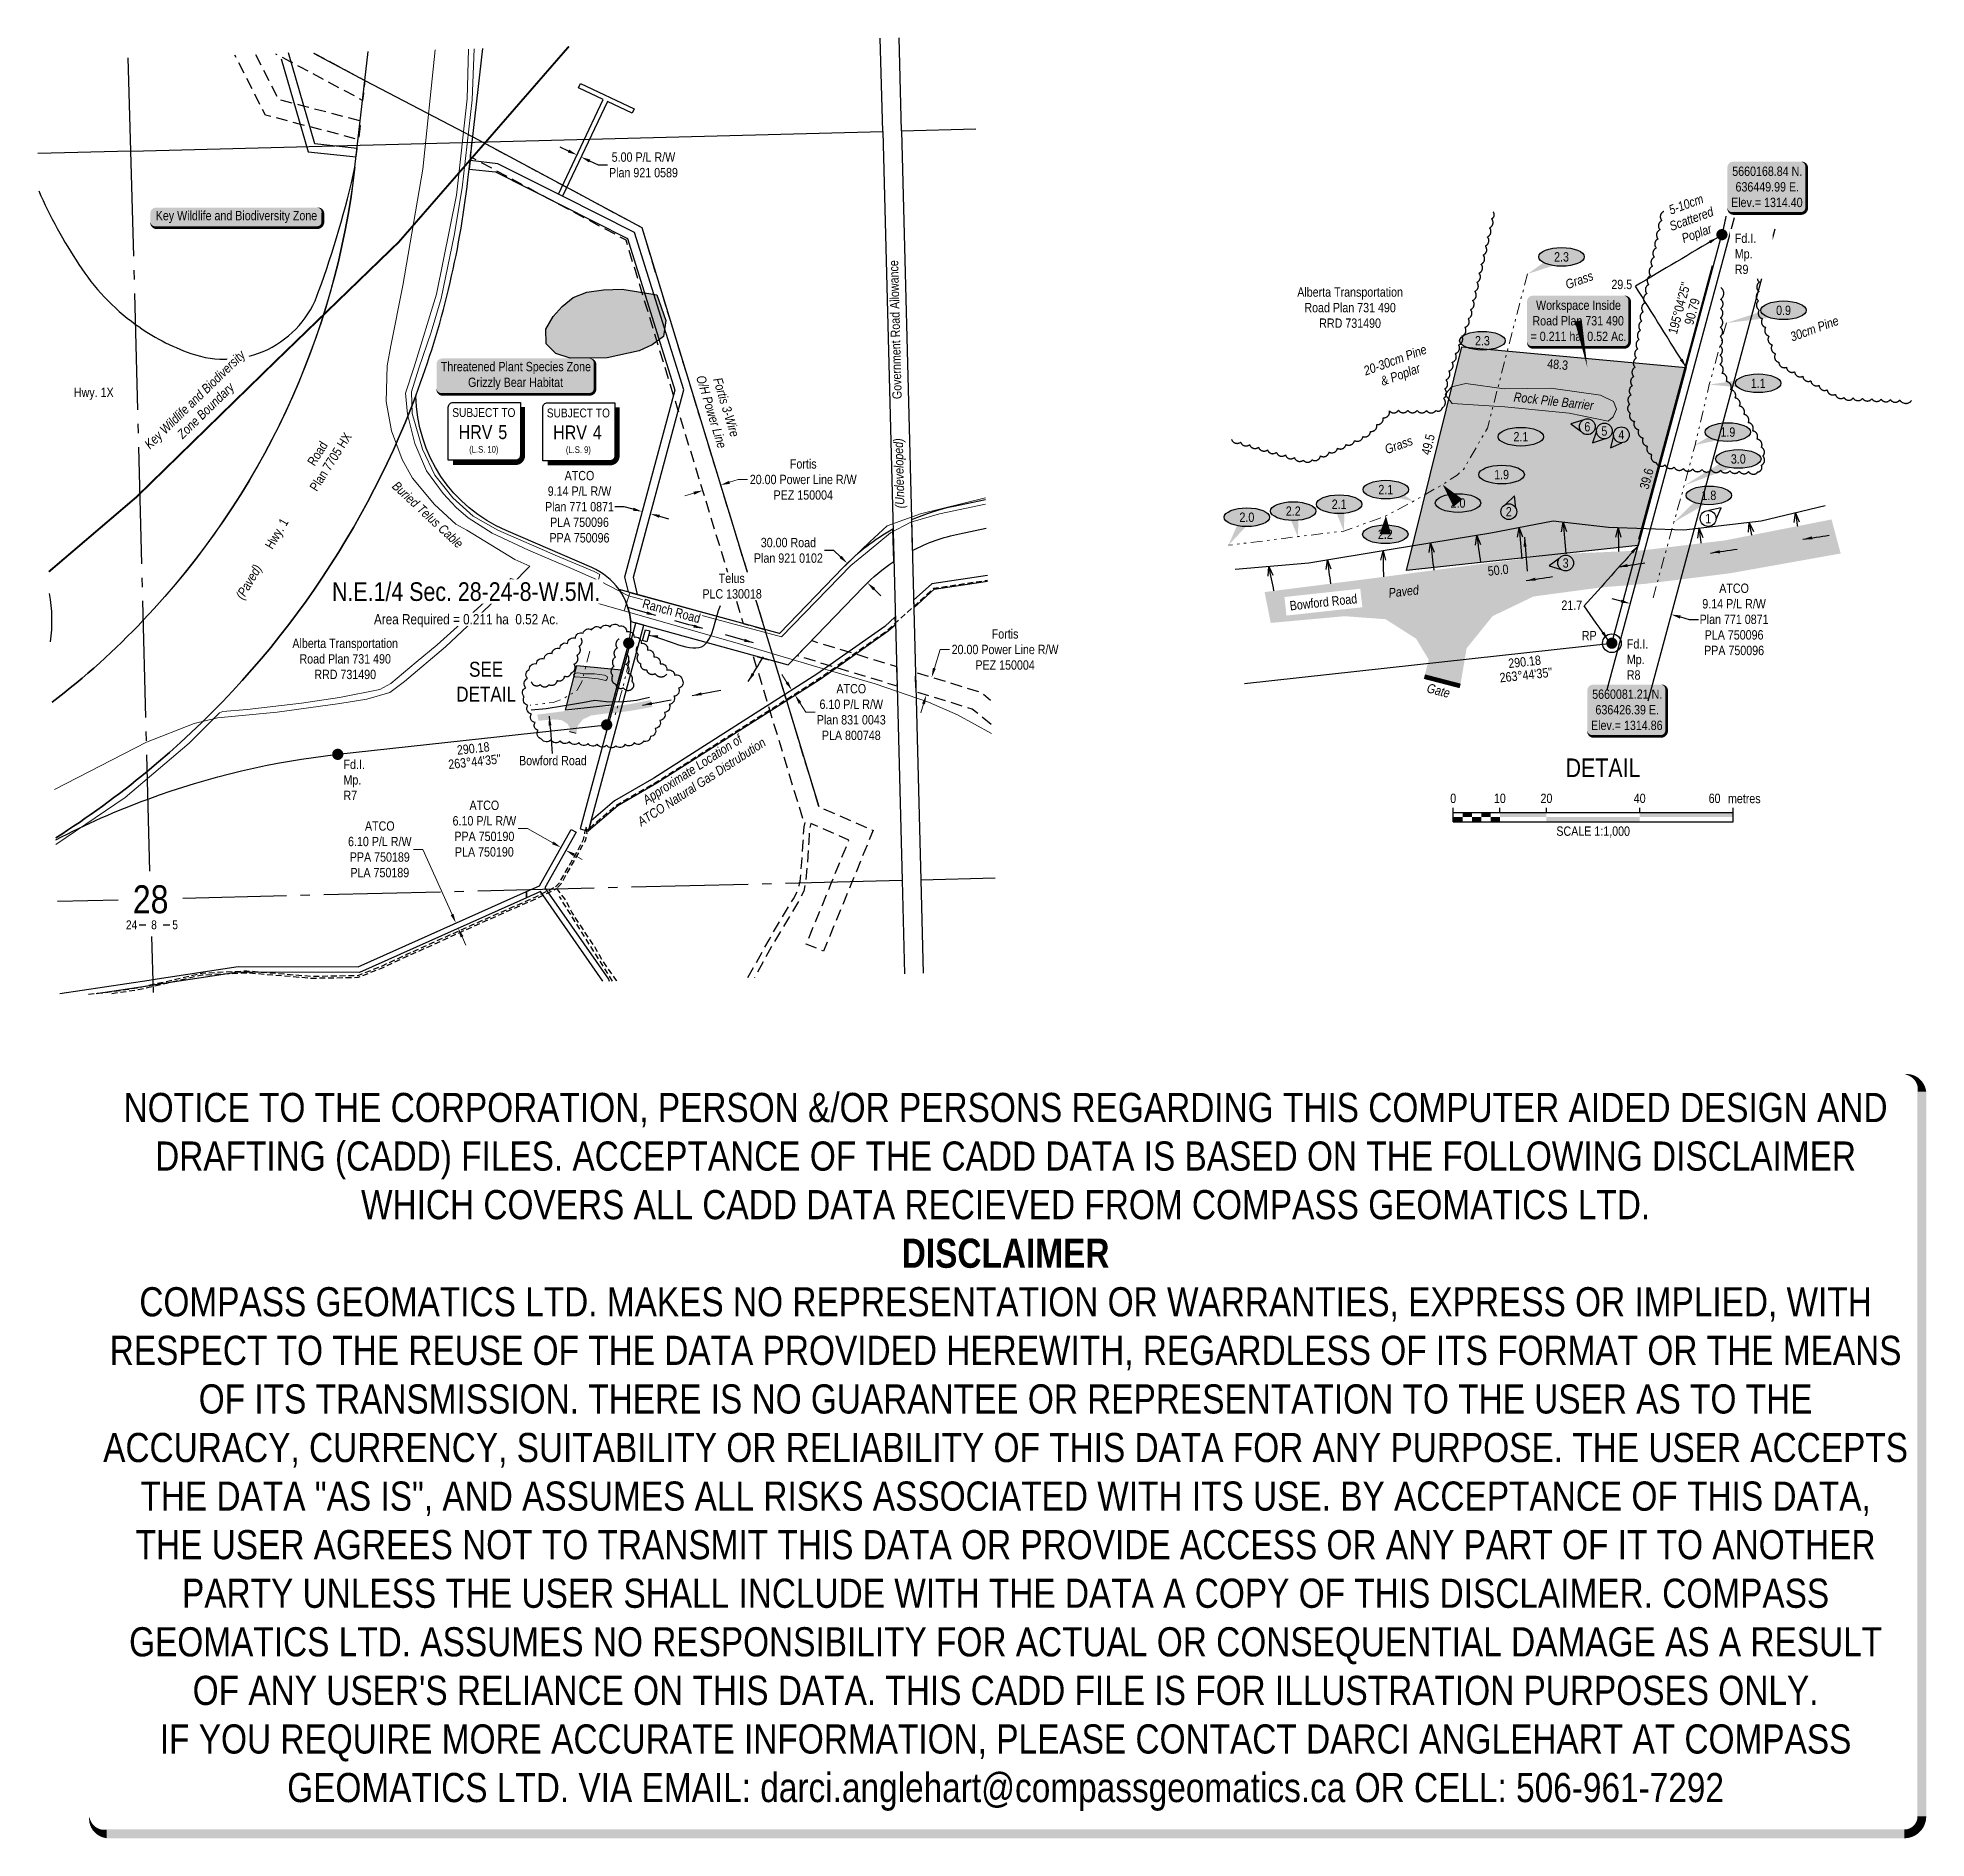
# Model space of a CAD drawing. Extents: x 635816 to 637841, y 5658887 to 5660818.
import ezdxf
from ezdxf.enums import TextEntityAlignment as Align

# ---------------------------------------------------------------- set-up
doc = ezdxf.new("R2010")
doc.units = 0
doc.header["$LTSCALE"] = 5
doc.header["$PDMODE"] = 34
doc.header["$PDSIZE"] = 0.03
for name, pattern in [('0', [1, 1, 0]), ('CENTERLINEX33', [6.5, 2.5, -1, 0.5, -1, 0.5, -1]), ('DASHDOT2', [12.7, 6.35, -3.175, 0, -3.175]), ('DASHED4', [1.875, 1.25, -0.625]), ('foc-FLOWLINE', [3.75, 2.5, -1.25]), ('foc-QUARTERLINE', [33, 25, -3, 2, -3]), ('UG_PIPE', [1.875, 1.25, -0.625])]:
    doc.linetypes.add(name, pattern=pattern)
doc.layers.get('Defpoints').update_dxf_attribs({"color": 9})
for name, color, linetype in [('10', 1, 'Continuous'), ('35', 37, 'Continuous'), ('9', 3, 'Continuous'), ('AS-FENCE-DASH', 48, 'foc-FENCE-DASH'), ('AS-PIPE-UG', 44, 'UG_PIPE'), ('AS-PIPE-UG-T', 44, 'Continuous'), ('AS-POWER-OH-ATCO PIPELINES', 241, 'foc-OHPOWER'), ('AS-ROADS', 254, 'Continuous'), ('AS-WILDLIFE', 131, 'DASHDOT2'), ('AS-WILDLIFE-BLOCK', 131, 'Continuous'), ('C-RW', 13, 'Continuous'), ('C-SYMBOL', 7, 'Continuous'), ('CG-NOTES', 7, 'Continuous'), ('CTW', 7, 'Continuous'), ('DETAIL-T', 7, 'Continuous'), ('F-EZE', 190, 'foc-FLOWLINE'), ('F-RW', 190, 'Continuous'), ('L-AREAREQUIRED', 7, 'Continuous'), ('L-BD', 7, 'Continuous'), ('L-MON', 1, 'Continuous'), ('L-QSEC', 8, 'foc-QUARTERLINE'), ('L-ROAD-T', 7, 'Continuous'), ('L-SEC', 7, 'Continuous'), ('L-SECLBL', 7, 'Continuous'), ('L-TITLEDB', 4, 'Continuous'), ('L-TITLEDB-T', 4, 'Continuous'), ('P-ELEVATION', 7, 'Continuous'), ('P-TEMP WITHIN-BLACK', 5, 'Continuous'), ('PLA', 7, 'Continuous'), ('PROPOSED-SCOPE', 240, 'Continuous'), ('T-BUSH', 110, '0'), ('T-BUSH-T', 110, 'Continuous'), ('T-SLOPE', 48, 'Continuous'), ('T-WATER', 160, 'Continuous'), ('T-WATER-H', 133, 'Continuous')]:
    doc.layers.add(name, color=color, linetype=linetype)
for name, color, linetype, lineweight in [('AS-GENERAL', 48, 'Continuous', 18), ('C-RW-T', 13, 'Continuous', 9), ('EXISTING PIPE (EXIST OR HP)', 240, 'CENTERLINEX33', 20), ('F-RW-T', 190, 'Continuous', 9), ('T-TEXT', 48, 'Continuous', 18)]:
    doc.layers.add(name, color=color, linetype=linetype, lineweight=lineweight)
doc.layers.add('AS-TELUS-ATCO PIPELINES', color=7, linetype='foc-TEL', lineweight=9, true_color=0xff9c38)
doc.layers.add('DISCLAIMER', color=7, linetype='Continuous', plot=False)
doc.layers.add('P-GROUND DISTURBANCE', color=7, linetype='DASHED4', true_color=0x454545)
doc.layers.add('P-GROUND DISTURBANCE-H', color=7, linetype='Continuous', true_color=0x999999)
doc.styles.add('100L', font='ARIALN.TTF', dxfattribs={"height": 11})
doc.styles.add('175L', font='ARIALN.TTF', dxfattribs={"height": 20})
doc.styles.add('240', font='ARIALN.TTF', dxfattribs={"height": 30})
doc.styles.add('3.6', font='ARIALN.TTF', dxfattribs={"height": 3.6})
doc.styles.add('80', font='ARIALN.TTF', dxfattribs={"height": 10})
doc.styles.add('80CG', font='ARIALN.TTF', dxfattribs={"height": 10})
doc.styles.add('80L', font='ARIALN.TTF', dxfattribs={"height": 10})
doc.styles.add('80LS', font='ARIALNI.TTF', dxfattribs={"height": 10})
doc.styles.add('foc-LtypeFont', font='ARIALN.TTF', dxfattribs={"height": 7.35})
doc.styles.add('HRV', font='ARIALN.TTF', dxfattribs={"height": 3})
doc.styles.add('SIMPLEX', font='ARIALN.TTF')
doc.linetypes.add('foc-FENCE-DASH', pattern='A,0.5,-0.5,1,-0.5,1,-0.5,1,-0.5,1,-0.5,["X",foc-LtypeFont,S=0.2,R=0,X=-0.625,Y=-0.75],-0.5', length=7.5)
doc.linetypes.add('foc-OHPOWER', pattern='A,10,-1,["O/P",foc-LtypeFont,S=0.2,R=0,X=-0.5,Y=-0.75],-3.25', length=14.25)
doc.linetypes.add('foc-TEL', pattern='A,2,-1,["T",foc-LtypeFont,S=0.2,R=0,X=-0.425,Y=-0.75],-1.24,8', length=12.24)
doc.dimstyles.new('Compass 5 000', dxfattribs={"dimscale": 5, "dimtxt": 9, "dimasz": 2, "dimexe": 0.2, "dimexo": 0.0625, "dimgap": 0.5, "dimtad": 0, "dimtih": 1, "dimtoh": 1, "dimzin": 0, "dimdsep": 46, "dimtxsty": '80CG', "dimcen": 0.1, "dimse1": 1, "dimse2": 1, "dimclrd": 256, "dimclrt": 256, "dimaunit": 1, "dimadec": 4, "dimazin": 0, "dimtfac": 0.06, "dimtofl": 0, "dimtmove": 0, "dimatfit": 1, "dimfxl": 0.2, "dimtolj": 1, "dimtzin": 0, "dimlwd": -1, "dimarcsym": 0})

msp = doc.modelspace()

# ---------------------------------------------------------------- texts
at = {"layer": 'AS-PIPE-UG-T', "insert": (636448.973, 5659994.348), "char_height": 10.00168, "attachment_point": 1, "rotation": 33.08608, "style": '80L'}
msp.add_mtext_dynamic_manual_height_columns('\\pi17.622,t147.64;{\\fArial Narrow|b0|i1|c0|p34;Approximate Location of \\P\\pi0.057921,t130.08;ATCO Natural Gas Distrubution}', width=160.30654, gutter_width=50.013, heights=[0], dxfattribs=at)
at = {"layer": 'AS-POWER-OH-ATCO PIPELINES', "insert": (636546.605, 5660419.392), "char_height": 9.99627, "width": 80.64288, "attachment_point": 5, "rotation": 287.016205, "style": '80CG'}
msp.add_mtext('\\A1;{\\fArial Narrow|b0|i1|c0|p34;Fortis 3-Wire\\PO/H Power Line}', dxfattribs=at)
at = {"layer": 'AS-TELUS-ATCO PIPELINES', "insert": (636234.551, 5660306.56), "char_height": 9.99627, "attachment_point": 5, "rotation": 317.153176, "style": '80CG'}
msp.add_mtext('\\A1;{\\fArial Narrow|b0|i1|c0|p34;Buried Telus Cable}', dxfattribs=at)
at = {"layer": 'DETAIL-T', "color": 3, "attachment_point": 5, "style": '80CG'}
for s, insert, char_height, width in [('SEE\\PDETAIL', (636297.123, 5660127.473), 15.994, 63.61238), ('DETAIL', (637494.571, 5660035.149), 19.9925, 223.77449)]:
    msp.add_mtext(s, dxfattribs=dict(at, insert=insert, char_height=char_height, width=width))
at = {"layer": 'L-BD', "style": '80L'}
for s, p in [('29.5', (637514.677, 5660553.539)), ('21.7', (637461.127, 5660209.603))]:
    msp.add_text(s, height=9.9963, dxfattribs=at).set_placement(p, align=Align.MIDDLE)
for s, height, rotation, p in [("195°04'25''", 9.99627, 74.9269, (637576.3, 5660528.229)), ('90.79', 9.9963, 74.9269, (637590.054, 5660524.525)), ('290.18', 9.9963, 6.257, (637410.455, 5660148.915)), ("263°44'35''", 9.99627, 6.257, (637412.007, 5660134.755)), ("263°44'35''", 9.99627, 6.257, (636284.801, 5660041.799)), ('290.18', 9.9963, 6.257, (636283.248, 5660055.959))]:
    msp.add_text(s, height=height, rotation=rotation, dxfattribs=at).set_placement(p, align=Align.MIDDLE)
at = {"layer": 'L-ROAD-T', "style": '80L'}
msp.add_text('Government Road Allowance', height=9.99627, rotation=91.476583, dxfattribs=at).set_placement((636735.793, 5660504.998), align=Align.MIDDLE_CENTER)
at = {"layer": 'L-TITLEDB-T', "char_height": 9.99627, "attachment_point": 5, "style": '3.6'}
for insert in [(637223.411, 5660528.595), (636146.015, 5660151.904)]:
    msp.add_mtext('\\A1;Alberta Transportation\\PRoad Plan 731 490\\PRRD 731490', dxfattribs=dict(at, insert=insert))
at = {"layer": 'L-TITLEDB-T', "insert": (636123.339, 5660367.737), "char_height": 9.99627, "attachment_point": 5, "rotation": 57.583351, "style": '3.6'}
msp.add_mtext('\\A1;Road\\PPlan 7705 HX', dxfattribs=at)
at = {"layer": 'P-TEMP WITHIN-BLACK', "style": '80L'}
for s, rotation, p in [('48.3', 354.7461, (637445.981, 5660467.698)), ('49.5', 76.1264, (637306.939, 5660381.892)), ('39.6', 74.9269, (637541.235, 5660345.174)), ('50.0', 6.1742, (637382.123, 5660247.162))]:
    msp.add_text(s, height=9.9963, rotation=rotation, dxfattribs=at).set_placement(p, align=Align.MIDDLE)
at = {"layer": 'T-BUSH-T', "attachment_point": 2, "rotation": 20, "style": '80LS'}
for s, insert, char_height, width in [('5-10cm\\PScattered\\PPoplar', (637581.853, 5660644.212), 9.9963, 49.679), ('Grass', (637467.403, 5660562.942), 9.9963, 70.46933), ('30cm Pine', (637719.455, 5660510.843), 9.9963, 53.92025), ('20-30cm Pine\\P& Poplar', (637269.932, 5660477.201), 9.99627, 70.46933), ('Grass', (637273.797, 5660386.105), 9.9963, 70.46933)]:
    msp.add_mtext(s, dxfattribs=dict(at, insert=insert, char_height=char_height, width=width))
at = {"layer": 'T-TEXT', "style": '80LS'}
for s, height, rotation, p in [('(Undeveloped)', 9.99627, 91.476583, (636739.764, 5660350.919)), ('(Paved)', 9.9963, 59.482545, (636042.525, 5660234.515)), ('Paved', 9.9963, 6.257021, (637280.851, 5660224.384))]:
    msp.add_text(s, height=height, rotation=rotation, dxfattribs=at).set_placement(p, align=Align.MIDDLE_CENTER)
at = {"layer": 'T-TEXT', "char_height": 9.99653, "attachment_point": 1, "style": '80L'}
for s, width, insert, rotation in [('\\pi0.34239;{\\fArial Narrow|b0|i1|c0|p34;Rock Pile Barrier}', 87.0327, (637399.163, 5660438.01), 353.754132), ('\\pi0.61032;{\\fArial Narrow|b0|i1|c0|p34;Gate}', 24.65726, (637306.883, 5660126.101), 345.439906)]:
    msp.add_mtext_dynamic_manual_height_columns(s, width=width, gutter_width=49.978, heights=[0], dxfattribs=dict(at, insert=insert, rotation=rotation))

# ---------------------------------------------------------------- blocks, each defined once
blk = doc.blocks.new('fdia')
at = {"color": 255, "const_width": 1}
blk.add_lwpolyline([(-0.5, 0, 1), (0.5, 0, 1)], format="xyb", close=True, dxfattribs=at)
blk = doc.blocks.new('Fdiaa')
blk.add_blockref('fdia', (0, 0))
blk = doc.blocks.new('fdib')
at = {"color": 1, "const_width": 1.6}
blk.add_lwpolyline([(-0.4, 0, 1), (0.4, 0, 1)], format="xyb", close=True, dxfattribs=at)
at = {"color": 1}
blk.add_circle((0, 0), 0.8, dxfattribs=at)
blk = doc.blocks.new('Fdibb')
blk.add_blockref('fdib', (0, 0))
blk = doc.blocks.new('fdicc')
for name in ['Fdibb', 'Fdiaa']:
    blk.add_blockref(name, (0, 0))
blk = doc.blocks.new('FDI')
blk.add_blockref('fdicc', (0, 0))
blk = doc.blocks.new('L-SECLBL')
at = {"layer": '9', "color": 7}
for p, q in [((-5.1, -27.8), (-12.3, -27.8)), ((20.7, -27.8), (13.5, -27.8))]:
    blk.add_line(p, q, dxfattribs=at)
at = {"layer": '10', "color": 2, "style": 'SIMPLEX'}
blk.add_attdef('SEC', text='', height=30, dxfattribs=at).set_placement((0, 0), align=Align.MIDDLE)
at = {"layer": '10', "color": 5, "style": '80L'}
blk.add_attdef('TWP', text='', height=9.5, dxfattribs=at).set_placement((-14.4, -27.4), align=Align.MIDDLE_RIGHT)
blk.add_attdef('RGE', text='', height=9.5, dxfattribs=at).set_placement((3.6, -27.4), align=Align.MIDDLE_CENTER)
blk.add_attdef('MER', text='', height=9.5, dxfattribs=at).set_placement((23.2, -27.4), align=Align.MIDDLE_LEFT)
blk = doc.blocks.new('*D510')
at = {"layer": 'Defpoints', "color": 0, "transparency": 16777216}
for p in [(636529, 5660333.8), (636548, 5660339.7), (636548.4, 5660338.4)]:
    blk.add_point(p, dxfattribs=at)
at = {"layer": 'F-RW-T', "transparency": 16777216}
for p, q in [((636519.8, 5660329.6), (636510.2, 5660326.7)), ((636558, 5660341.3), (636567.5, 5660344.3)), ((636567.5, 5660344.3), (636577.5, 5660344.3))]:
    blk.add_line(p, q, dxfattribs=at)
for points in [[(636519.3, 5660331.2), (636520.3, 5660328), (636529.3, 5660332.6)], [(636557.5, 5660342.9), (636558.5, 5660339.7), (636548.4, 5660338.4)]]:
    blk.add_solid(points, dxfattribs=at)
at = {"layer": 'F-RW-T', "transparency": 16777216, "insert": (636637.1, 5660344.3), "char_height": 10, "attachment_point": 5, "style": '80CG'}
blk.add_mtext('\\A1;Fortis\\P20.00 Power Line R/W\\PPEZ 150004', dxfattribs=at)
blk = doc.blocks.new('*D511')
at = {"layer": 'Defpoints', "color": 0, "transparency": 16777216}
for p in [(636774.8, 5660132.3), (636775.6, 5660132.1), (636769.8, 5660113)]:
    blk.add_point(p, dxfattribs=at)
at = {"layer": 'F-RW-T', "transparency": 16777216}
for p, q in [((636777.7, 5660141.9), (636783.9, 5660162)), ((636783.9, 5660162), (636793.9, 5660162)), ((636766.1, 5660103.6), (636763.1, 5660094.1))]:
    blk.add_line(p, q, dxfattribs=at)
for points in [[(636776.1, 5660142.4), (636779.3, 5660141.4), (636774.8, 5660132.3)], [(636764.5, 5660104.1), (636767.7, 5660103.2), (636769, 5660113.2)]]:
    blk.add_solid(points, dxfattribs=at)
at = {"layer": 'F-RW-T', "transparency": 16777216, "insert": (636853.5, 5660162), "char_height": 10, "attachment_point": 5, "style": '80CG'}
blk.add_mtext('\\A1;Fortis\\P20.00 Power Line R/W\\PPEZ 150004', dxfattribs=at)
blk = doc.blocks.new('*D512')
at = {"layer": 'C-RW', "transparency": 16777216}
for p, q in [((636445.1, 5660315.1), (636435.1, 5660315.1)), ((636454.8, 5660312.5), (636445.1, 5660315.1)), ((636482.9, 5660304.9), (636492.6, 5660302.3))]:
    blk.add_line(p, q, dxfattribs=at)
for points in [[(636455.2, 5660314.1), (636454.4, 5660310.9), (636464.5, 5660309.9)], [(636483.4, 5660306.5), (636482.5, 5660303.3), (636473.3, 5660307.5)]]:
    blk.add_solid(points, dxfattribs=at)
at = {"layer": 'Defpoints', "color": 0, "transparency": 16777216}
for p in [(636464.5, 5660309.9), (636458.6, 5660288.1), (636467.4, 5660285.7)]:
    blk.add_point(p, dxfattribs=at)
at = {"layer": 'C-RW', "transparency": 16777216, "insert": (636397.2, 5660315.1), "char_height": 10, "attachment_point": 5, "style": '80CG'}
blk.add_mtext('\\A1;ATCO\\P9.14 P/L R/W\\PPlan 771 0871\\PPLA 750096\\PPPA 750096', dxfattribs=at)
blk = doc.blocks.new('*D513')
at = {"layer": 'C-RW-T', "transparency": 16777216}
for p, q in [((636341.5, 5659969.9), (636331.5, 5659969.9)), ((636368.6, 5659954.6), (636341.5, 5659969.9)), ((636391.3, 5659941.8), (636400.1, 5659936.9))]:
    blk.add_line(p, q, dxfattribs=at)
for points in [[(636369.4, 5659956.1), (636367.8, 5659953.2), (636377.3, 5659949.7)], [(636392.2, 5659943.3), (636390.5, 5659940.4), (636382.6, 5659946.7)]]:
    blk.add_solid(points, dxfattribs=at)
at = {"layer": 'Defpoints', "color": 0, "transparency": 16777216}
for p in [(636377.3, 5659949.7), (636369.8, 5659936.4), (636375.1, 5659933.4)]:
    blk.add_point(p, dxfattribs=at)
at = {"layer": 'C-RW-T', "transparency": 16777216, "insert": (636295.2, 5659969.9), "char_height": 10, "attachment_point": 5, "style": '80CG'}
blk.add_mtext('\\A1;ATCO\\P6.10 P/L R/W\\PPPA 750190\\PPLA 750190', dxfattribs=at)
blk = doc.blocks.new('*D514')
at = {"layer": 'Defpoints', "color": 0, "transparency": 16777216}
for p in [(636684.3, 5660254.4), (636670.2, 5660239.8), (636691.8, 5660219)]:
    blk.add_point(p, dxfattribs=at)
at = {"layer": 'L-TITLEDB-T', "transparency": 16777216}
for p, q in [((636669.9, 5660268.3), (636659.9, 5660268.3)), ((636677.1, 5660261.4), (636669.9, 5660268.3)), ((636713.1, 5660226.7), (636720.3, 5660219.7))]:
    blk.add_line(p, q, dxfattribs=at)
for points in [[(636678.3, 5660262.6), (636676, 5660260.2), (636684.3, 5660254.4)], [(636714.3, 5660227.9), (636712, 5660225.5), (636705.9, 5660233.6)]]:
    blk.add_solid(points, dxfattribs=at)
at = {"layer": 'L-TITLEDB-T', "transparency": 16777216, "insert": (636621.2, 5660268.3), "char_height": 10, "attachment_point": 5, "style": '80CG'}
blk.add_mtext('\\A1;30.00 Road\\PPlan 921 0102', dxfattribs=at)
blk = doc.blocks.new('HRV')
blk.add_lwpolyline([(-35.1, 31.6), (37.2, 31.6), (37.2, -25.5, -0.414214), (32.2, -30.5), (-40.1, -30.5), (-40.1, 26.6, -0.414214)], format="xyb", close=True)
at = {"const_width": 5, "flags": 128}
blk.add_lwpolyline([(-35.1, -33), (32.2, -33, 0.414214), (39.7, -25.5), (39.7, 26.6)], format="xyb", dxfattribs=at)
at = {"style": '80L'}
blk.add_text('SUBJECT TO', height=9.5, dxfattribs=at).set_placement((-2, 13.1), align=Align.BOTTOM_CENTER)
blk.add_attdef('(N.W.1/4 00)', text='', height=7.12, dxfattribs=at).set_placement((-2, -24.4), align=Align.BOTTOM_CENTER)
at = {"layer": 'CTW', "color": 3, "style": 'HRV'}
blk.add_text('HRV', height=15, dxfattribs=at).set_placement((-10.9, -0.2), align=Align.MIDDLE_CENTER)
blk.add_attdef('0', text='', height=15, dxfattribs=at).set_placement((18.3, -0.2), align=Align.MIDDLE_CENTER)
blk = doc.blocks.new('*D517')
at = {"layer": 'C-RW', "transparency": 16777216}
for p, q in [((637514.1, 5660213.9), (637504.4, 5660216.5)), ((637577.5, 5660196.9), (637587.1, 5660194.3)), ((637587.1, 5660194.3), (637597.1, 5660194.3))]:
    blk.add_line(p, q, dxfattribs=at)
for points in [[(637514.5, 5660215.5), (637513.6, 5660212.3), (637523.7, 5660211.3)], [(637577.9, 5660198.5), (637577, 5660195.2), (637567.8, 5660199.5)]]:
    blk.add_solid(points, dxfattribs=at)
at = {"layer": 'Defpoints', "color": 0, "transparency": 16777216}
for p in [(637524, 5660212.2), (637567.8, 5660199.5), (637568.1, 5660200.4)]:
    blk.add_point(p, dxfattribs=at)
at = {"layer": 'C-RW', "transparency": 16777216, "insert": (637635.1, 5660194.3), "char_height": 10, "attachment_point": 5, "style": '80CG'}
blk.add_mtext('\\A1;ATCO\\P9.14 P/L R/W\\PPlan 771 0871\\PPLA 750096\\PPPA 750096', dxfattribs=at)
blk = doc.blocks.new('_Open30')
at = {"color": 0, "linetype": 'ByBlock', "lineweight": -2}
for p, q in [((-1, 0.27), (0, 0)), ((0, 0), (-1, -0.27)), ((0, 0), (-1, 0))]:
    blk.add_line(p, q, dxfattribs=at)
blk = doc.blocks.new('*D519')
at = {"layer": 'C-RW', "transparency": 16777216}
for p, q in [((636385.5, 5660696.6), (636376.4, 5660700.9)), ((636408, 5660685.9), (636417.1, 5660681.7)), ((636417.1, 5660681.7), (636427.1, 5660681.7))]:
    blk.add_line(p, q, dxfattribs=at)
for points in [[(636386.2, 5660698.1), (636384.7, 5660695.1), (636394.5, 5660692.4)], [(636408.8, 5660687.4), (636407.3, 5660684.4), (636399, 5660690.2)]]:
    blk.add_solid(points, dxfattribs=at)
at = {"layer": 'Defpoints', "color": 0, "transparency": 16777216}
for p in [(636394.4, 5660692.2), (636398.9, 5660690), (636399, 5660690.2)]:
    blk.add_point(p, dxfattribs=at)
at = {"layer": 'C-RW', "transparency": 16777216, "insert": (636465.8, 5660681.7), "char_height": 10, "attachment_point": 5, "style": '80CG'}
blk.add_mtext('\\A1;5.00 P/L R/W\\PPlan 921 0589', dxfattribs=at)
blk = doc.blocks.new('*U520')
h = blk.add_hatch(color=255)
edge = h.paths.add_edge_path()
edge.add_line((-79, -20), (79, -20))
edge.add_arc((79, -14), 6, 270, 360)
edge.add_line((85, -14), (85, 12.5))
edge.add_arc((79, 12.5), 6, 0, 90)
edge.add_line((79, 18.5), (-79, 18.5))
edge.add_arc((-79, 12.5), 6, 90, 180)
edge.add_line((-85, 12.5), (-85, -14))
edge.add_arc((-79, -14), 6, 180, 270)
at = {"color": 131, "flags": 128}
blk.add_lwpolyline([(-79, -20, 3, 3, 0), (79, -20, 3, 3, 0.414214), (85, -14, 3, 3, 0), (85, 12.5, 3, 0, 0.414214), (79, 18.5, 0, 0, 0), (-79, 18.5, 0, 0, 0.414214), (-85, 12.5, 0, 0, 0), (-85, -14, 0, 3, 0.414214)], format="xyseb", close=True, dxfattribs=at)
at = {"color": 131, "style": '80'}
blk.add_attdef('ENTER_TEXT_001', (-36, -5), '', height=10, dxfattribs=at)
blk = doc.blocks.new('*U475')
h = blk.add_hatch(color=255)
edge = h.paths.add_edge_path()
edge.add_line((-86.5, -11.5), (86.5, -11.5))
edge.add_arc((86.5, -5.5), 6, 270, 360)
edge.add_line((92.5, -5.5), (92.5, 4))
edge.add_arc((86.5, 4), 6, 0, 90)
edge.add_line((86.5, 10), (-86.5, 10))
edge.add_arc((-86.5, 4), 6, 90, 180)
edge.add_line((-92.5, 4), (-92.5, -5.5))
edge.add_arc((-86.5, -5.5), 6, 180, 270)
at = {"color": 131, "flags": 128}
blk.add_lwpolyline([(-86.5, -11.5, 3, 3, 0), (86.5, -11.5, 3, 3, 0.414214), (92.5, -5.5, 3, 3, 0), (92.5, 4, 3, 0, 0.414214), (86.5, 10, 0, 0, 0), (-86.5, 10, 0, 0, 0.414214), (-92.5, 4, 0, 0, 0), (-92.5, -5.5, 0, 3, 0.414214)], format="xyseb", close=True, dxfattribs=at)
at = {"color": 131, "style": '80'}
blk.add_attdef('ENTER_TEXT_001', (-36, -5), '', height=10, dxfattribs=at)
blk = doc.blocks.new('*U521')
at = {"layer": '35', "color": 3}
blk.add_circle((0, 0), 10, dxfattribs=at)
at = {"layer": '35', "color": 3, "style": '80'}
blk.add_attdef('RP_001', (-32.2, 3.2), '', height=10, dxfattribs=at)
blk = doc.blocks.new('*U460')
h = blk.add_hatch(color=254)
edge = h.paths.add_edge_path()
edge.add_line((-36.5, -28.5), (36.5, -28.5))
edge.add_arc((36.5, -22.5), 6, 270, 360)
edge.add_line((42.5, -22.5), (42.5, 21))
edge.add_arc((36.5, 21), 6, 0, 90)
edge.add_line((36.5, 27), (-36.5, 27))
edge.add_arc((-36.5, 21), 6, 90, 180)
edge.add_line((-42.5, 21), (-42.5, -22.5))
edge.add_arc((-36.5, -22.5), 6, 180, 270)
at = {"color": 1, "flags": 128}
blk.add_lwpolyline([(-36.5, -28.5, 3, 3, 0), (36.5, -28.5, 3, 3, 0.414214), (42.5, -22.5, 3, 3, 0), (42.5, 21, 3, 0, 0.414214), (36.5, 27, 0, 0, 0), (-36.5, 27, 0, 0, 0.414214), (-42.5, 21, 0, 0, 0), (-42.5, -22.5, 0, 3, 0.414214)], format="xyseb", close=True, dxfattribs=at)
blk.add_lwpolyline([(-31.5, -11.7, 0, 10, 0), (0, 0, 5, 5, 0)], format="xyseb", dxfattribs=at)
at = {"color": 1, "style": '80'}
blk.add_attdef('ENTER_TEXT_001', (-36, -5), '', height=10, dxfattribs=at)
blk = doc.blocks.new('*U445')
at = {"layer": 'CG-NOTES', "color": 182}
blk.add_lwpolyline([(8.5, -0.7), (13.8, 11.6), (0.7, 8.5)], dxfattribs=at)
blk.add_circle((0, 0), 8.49, dxfattribs=at)
at = {"color": 182, "style": '80L'}
blk.add_attdef('#', text='', height=10, dxfattribs=at).set_placement((0, 0), align=Align.MIDDLE_CENTER)
blk = doc.blocks.new('*U522')
at = {"layer": 'CG-NOTES', "color": 182}
blk.add_lwpolyline([(7.7, 3.6), (6.2, 16.9), (-3.6, 7.7)], dxfattribs=at)
blk.add_circle((0, 0), 8.49, dxfattribs=at)
at = {"color": 182, "style": '80L'}
blk.add_attdef('#', text='', height=10, dxfattribs=at).set_placement((0, 0), align=Align.MIDDLE_CENTER)
blk = doc.blocks.new('*U451')
at = {"layer": 'CG-NOTES', "color": 182}
blk.add_lwpolyline([(-7, 4.9), (-17.7, -3.1), (-4.9, -7)], dxfattribs=at)
blk.add_circle((0, 0), 8.49, dxfattribs=at)
at = {"color": 182, "style": '80L'}
blk.add_attdef('#', text='', height=10, dxfattribs=at).set_placement((0, 0), align=Align.MIDDLE_CENTER)
blk = doc.blocks.new('*U543')
at = {"layer": 'CG-NOTES', "color": 182}
blk.add_lwpolyline([(-8.5, -0.7), (-11.6, -13.8), (0.7, -8.5)], dxfattribs=at)
blk.add_circle((0, 0), 8.49, dxfattribs=at)
at = {"color": 182, "style": '80L'}
blk.add_attdef('#', text='', height=10, dxfattribs=at).set_placement((0, 0), align=Align.MIDDLE_CENTER)
blk = doc.blocks.new('*U523')
at = {"layer": 'CG-NOTES', "color": 182}
blk.add_lwpolyline([(-8.5, 0), (-12.7, -12.7), (0, -8.5)], dxfattribs=at)
blk.add_circle((0, 0), 8.49, dxfattribs=at)
at = {"color": 182, "style": '80L'}
blk.add_attdef('#', text='', height=10, dxfattribs=at).set_placement((0, 0), align=Align.MIDDLE_CENTER)
blk = doc.blocks.new('*U524')
at = {"layer": 'CG-NOTES', "color": 182}
blk.add_lwpolyline([(-4.9, 7), (-17.7, 3.1), (-7, -4.9)], dxfattribs=at)
blk.add_circle((0, 0), 8.49, dxfattribs=at)
at = {"color": 182, "style": '80L'}
blk.add_attdef('#', text='', height=10, dxfattribs=at).set_placement((0, 0), align=Align.MIDDLE_CENTER)
blk = doc.blocks.new('*U525')
h = blk.add_hatch(color=255)
edge = h.paths.add_edge_path()
edge.add_line((-49, -28.5), (49, -28.5))
edge.add_arc((49, -22.5), 6, 270, 360)
edge.add_line((55, -22.5), (55, 21))
edge.add_arc((49, 21), 6, 0, 90)
edge.add_line((49, 27), (-49, 27))
edge.add_arc((-49, 21), 6, 90, 180)
edge.add_line((-55, 21), (-55, -22.5))
edge.add_arc((-49, -22.5), 6, 180, 270)
at = {"layer": 'P-GROUND DISTURBANCE-H', "flags": 128}
blk.add_lwpolyline([(-49, -28.5, 3, 3, 0), (49, -28.5, 3, 3, 0.414214), (55, -22.5, 3, 3, 0), (55, 21, 3, 0, 0.414214), (49, 27, 0, 0, 0), (-49, 27, 0, 0, 0.414214), (-55, 21, 0, 0, 0), (-55, -22.5, 0, 3, 0.414214)], format="xyseb", close=True, dxfattribs=at)
blk.add_lwpolyline([(9.7, -50, 0, 7.5, 0), (0, 0, 0, 0, 0)], format="xyseb", dxfattribs=at)
at = {"layer": 'P-GROUND DISTURBANCE', "style": '80'}
blk.add_attdef('ENTER_TEXT_001', (-36, -5), '', height=10, dxfattribs=at)
blk = doc.blocks.new('*U526')
at = {"layer": 'P-ELEVATION'}
h = blk.add_hatch(color=111, dxfattribs=at)
h.dxf.hatch_style = 1
edge = h.paths.add_edge_path()
edge.add_ellipse((0, 0), major_axis=(-24.4, 0), ratio=0.410256, start_angle=0, end_angle=360)
at = {"layer": 'P-ELEVATION', "color": 7, "flags": 128}
blk.add_lwpolyline([(0, 0, 12.5, 0, 0), (-19.8, -30, 0, 0, 0)], format="xyseb", dxfattribs=at)
at = {"layer": 'P-ELEVATION', "color": 7}
blk.add_ellipse((0, 0), major_axis=(-24.4, 0), ratio=0.410256, dxfattribs=at)
at = {"layer": 'P-ELEVATION', "style": '80'}
blk.add_attdef('ELEVATION', text='', height=10, dxfattribs=at).set_placement((0, 0), align=Align.MIDDLE_CENTER)
blk = doc.blocks.new('*U527')
at = {"layer": 'P-ELEVATION'}
h = blk.add_hatch(color=111, dxfattribs=at)
h.dxf.hatch_style = 1
edge = h.paths.add_edge_path()
edge.add_ellipse((0, 0), major_axis=(-24.4, 0), ratio=0.410256, start_angle=0, end_angle=360)
at = {"layer": 'P-ELEVATION', "color": 7, "flags": 128}
blk.add_lwpolyline([(0, 0, 12.5, 0, 0), (4.9, -27.4, 0, 0, 0)], format="xyseb", dxfattribs=at)
at = {"layer": 'P-ELEVATION', "color": 7}
blk.add_ellipse((0, 0), major_axis=(-24.4, 0), ratio=0.410256, dxfattribs=at)
at = {"layer": 'P-ELEVATION', "style": '80'}
blk.add_attdef('ELEVATION', text='', height=10, dxfattribs=at).set_placement((0, 0), align=Align.MIDDLE_CENTER)
blk = doc.blocks.new('*U529')
at = {"layer": 'P-ELEVATION'}
h = blk.add_hatch(color=111, dxfattribs=at)
h.dxf.hatch_style = 1
edge = h.paths.add_edge_path()
edge.add_ellipse((0, 0), major_axis=(-24.4, 0), ratio=0.410256, start_angle=0, end_angle=360)
at = {"layer": 'P-ELEVATION', "color": 7, "flags": 128}
blk.add_lwpolyline([(0, 0, 12.5, 0, 0), (5, -28.8, 0, 0, 0)], format="xyseb", dxfattribs=at)
at = {"layer": 'P-ELEVATION', "color": 7}
blk.add_ellipse((0, 0), major_axis=(-24.4, 0), ratio=0.410256, dxfattribs=at)
at = {"layer": 'P-ELEVATION', "style": '80'}
blk.add_attdef('ELEVATION', text='', height=10, dxfattribs=at).set_placement((0, 0), align=Align.MIDDLE_CENTER)
blk = doc.blocks.new('*U528')
at = {"layer": 'P-ELEVATION'}
h = blk.add_hatch(color=111, dxfattribs=at)
h.dxf.hatch_style = 1
edge = h.paths.add_edge_path()
edge.add_ellipse((0, 0), major_axis=(-24.4, 0), ratio=0.410256, start_angle=0, end_angle=360)
at = {"layer": 'P-ELEVATION', "color": 7, "flags": 128}
blk.add_lwpolyline([(0, 0, 12.5, 0, 0), (0.6, 19.7, 0, 0, 0)], format="xyseb", dxfattribs=at)
at = {"layer": 'P-ELEVATION', "color": 7}
blk.add_ellipse((0, 0), major_axis=(-24.4, 0), ratio=0.410256, dxfattribs=at)
at = {"layer": 'P-ELEVATION', "style": '80'}
blk.add_attdef('ELEVATION', text='', height=10, dxfattribs=at).set_placement((0, 0), align=Align.MIDDLE_CENTER)
blk = doc.blocks.new('*U530')
at = {"layer": 'P-ELEVATION'}
h = blk.add_hatch(color=111, dxfattribs=at)
h.dxf.hatch_style = 1
edge = h.paths.add_edge_path()
edge.add_ellipse((0, 0), major_axis=(-24.4, 0), ratio=0.410256, start_angle=0, end_angle=360)
at = {"layer": 'P-ELEVATION', "color": 7, "flags": 128}
blk.add_lwpolyline([(0, 0, 12.5, 0, 0), (29.6, -12.5, 0, 0, 0)], format="xyseb", dxfattribs=at)
at = {"layer": 'P-ELEVATION', "color": 7}
blk.add_ellipse((0, 0), major_axis=(-24.4, 0), ratio=0.410256, dxfattribs=at)
at = {"layer": 'P-ELEVATION', "style": '80'}
blk.add_attdef('ELEVATION', text='', height=10, dxfattribs=at).set_placement((0, 0), align=Align.MIDDLE_CENTER)
blk = doc.blocks.new('*U531')
at = {"layer": 'P-ELEVATION'}
h = blk.add_hatch(color=111, dxfattribs=at)
h.dxf.hatch_style = 1
edge = h.paths.add_edge_path()
edge.add_ellipse((0, 0), major_axis=(-24.4, 0), ratio=0.410256, start_angle=0, end_angle=360)
at = {"layer": 'P-ELEVATION', "color": 7, "flags": 128}
blk.add_lwpolyline([(0, 0, 12.5, 0, 0), (-16.6, 19.8, 0, 0, 0)], format="xyseb", dxfattribs=at)
at = {"layer": 'P-ELEVATION', "color": 7}
blk.add_ellipse((0, 0), major_axis=(-24.4, 0), ratio=0.410256, dxfattribs=at)
at = {"layer": 'P-ELEVATION', "style": '80'}
blk.add_attdef('ELEVATION', text='', height=10, dxfattribs=at).set_placement((0, 0), align=Align.MIDDLE_CENTER)
blk = doc.blocks.new('*U532')
at = {"layer": 'P-ELEVATION'}
h = blk.add_hatch(color=111, dxfattribs=at)
h.dxf.hatch_style = 1
edge = h.paths.add_edge_path()
edge.add_ellipse((0, 0), major_axis=(-24.4, 0), ratio=0.410256, start_angle=0, end_angle=360)
at = {"layer": 'P-ELEVATION', "color": 7, "flags": 128}
blk.add_lwpolyline([(0, 0, 12.5, 0, 0), (-40.8, 5.5, 0, 0, 0)], format="xyseb", dxfattribs=at)
at = {"layer": 'P-ELEVATION', "color": 7}
blk.add_ellipse((0, 0), major_axis=(-24.4, 0), ratio=0.410256, dxfattribs=at)
at = {"layer": 'P-ELEVATION', "style": '80'}
blk.add_attdef('ELEVATION', text='', height=10, dxfattribs=at).set_placement((0, 0), align=Align.MIDDLE_CENTER)
blk = doc.blocks.new('*U533')
at = {"layer": 'P-ELEVATION'}
h = blk.add_hatch(color=111, dxfattribs=at)
h.dxf.hatch_style = 1
edge = h.paths.add_edge_path()
edge.add_ellipse((0, 0), major_axis=(-24.4, 0), ratio=0.410256, start_angle=0, end_angle=360)
at = {"layer": 'P-ELEVATION', "color": 7, "flags": 128}
blk.add_lwpolyline([(0, 0, 12.5, 0, 0), (-35.8, 9.3, 0, 0, 0)], format="xyseb", dxfattribs=at)
at = {"layer": 'P-ELEVATION', "color": 7}
blk.add_ellipse((0, 0), major_axis=(-24.4, 0), ratio=0.410256, dxfattribs=at)
at = {"layer": 'P-ELEVATION', "style": '80'}
blk.add_attdef('ELEVATION', text='', height=10, dxfattribs=at).set_placement((0, 0), align=Align.MIDDLE_CENTER)
blk = doc.blocks.new('*U534')
at = {"layer": 'P-ELEVATION'}
h = blk.add_hatch(color=111, dxfattribs=at)
h.dxf.hatch_style = 1
edge = h.paths.add_edge_path()
edge.add_ellipse((0, 0), major_axis=(-24.4, 0), ratio=0.410256, start_angle=0, end_angle=360)
at = {"layer": 'P-ELEVATION', "color": 7, "flags": 128}
blk.add_lwpolyline([(0, 0, 12.5, 0, 0), (24.6, -18.9, 0, 0, 0)], format="xyseb", dxfattribs=at)
at = {"layer": 'P-ELEVATION', "color": 7}
blk.add_ellipse((0, 0), major_axis=(-24.4, 0), ratio=0.410256, dxfattribs=at)
at = {"layer": 'P-ELEVATION', "style": '80'}
blk.add_attdef('ELEVATION', text='', height=10, dxfattribs=at).set_placement((0, 0), align=Align.MIDDLE_CENTER)
blk = doc.blocks.new('*U535')
at = {"layer": 'P-ELEVATION'}
h = blk.add_hatch(color=111, dxfattribs=at)
h.dxf.hatch_style = 1
edge = h.paths.add_edge_path()
edge.add_ellipse((0, 0), major_axis=(-24.4, 0), ratio=0.410256, start_angle=0, end_angle=360)
at = {"layer": 'P-ELEVATION', "color": 7, "flags": 128}
blk.add_lwpolyline([(0, 0, 12.5, 0, 0), (-36.5, -18.4, 0, 0, 0)], format="xyseb", dxfattribs=at)
at = {"layer": 'P-ELEVATION', "color": 7}
blk.add_ellipse((0, 0), major_axis=(-24.4, 0), ratio=0.410256, dxfattribs=at)
at = {"layer": 'P-ELEVATION', "style": '80'}
blk.add_attdef('ELEVATION', text='', height=10, dxfattribs=at).set_placement((0, 0), align=Align.MIDDLE_CENTER)
blk = doc.blocks.new('*U536')
at = {"layer": 'P-ELEVATION'}
h = blk.add_hatch(color=111, dxfattribs=at)
h.dxf.hatch_style = 1
edge = h.paths.add_edge_path()
edge.add_ellipse((0, 0), major_axis=(-24.4, 0), ratio=0.410256, start_angle=0, end_angle=360)
at = {"layer": 'P-ELEVATION', "color": 7, "flags": 128}
blk.add_lwpolyline([(0, 0, 12.5, 0, 0), (-37.5, -28.9, 0, 0, 0)], format="xyseb", dxfattribs=at)
at = {"layer": 'P-ELEVATION', "color": 7}
blk.add_ellipse((0, 0), major_axis=(-24.4, 0), ratio=0.410256, dxfattribs=at)
at = {"layer": 'P-ELEVATION', "style": '80'}
blk.add_attdef('ELEVATION', text='', height=10, dxfattribs=at).set_placement((0, 0), align=Align.MIDDLE_CENTER)
blk = doc.blocks.new('*U537')
at = {"layer": 'P-ELEVATION'}
h = blk.add_hatch(color=111, dxfattribs=at)
h.dxf.hatch_style = 1
edge = h.paths.add_edge_path()
edge.add_ellipse((0, 0), major_axis=(-24.4, 0), ratio=0.410256, start_angle=0, end_angle=360)
at = {"layer": 'P-ELEVATION', "color": 7, "flags": 128}
blk.add_lwpolyline([(0, 0, 12.5, 0, 0), (-58, -28.5, 0, 0, 0)], format="xyseb", dxfattribs=at)
at = {"layer": 'P-ELEVATION', "color": 7}
blk.add_ellipse((0, 0), major_axis=(-24.4, 0), ratio=0.410256, dxfattribs=at)
at = {"layer": 'P-ELEVATION', "style": '80'}
blk.add_attdef('ELEVATION', text='', height=10, dxfattribs=at).set_placement((0, 0), align=Align.MIDDLE_CENTER)
blk = doc.blocks.new('*U538')
at = {"layer": 'P-ELEVATION'}
h = blk.add_hatch(color=111, dxfattribs=at)
h.dxf.hatch_style = 1
edge = h.paths.add_edge_path()
edge.add_ellipse((0, 0), major_axis=(-24.4, 0), ratio=0.410256, start_angle=0, end_angle=360)
at = {"layer": 'P-ELEVATION', "color": 7, "flags": 128}
blk.add_lwpolyline([(0, 0, 12.5, 0, 0), (-35.9, -14.1, 0, 0, 0)], format="xyseb", dxfattribs=at)
at = {"layer": 'P-ELEVATION', "color": 7}
blk.add_ellipse((0, 0), major_axis=(-24.4, 0), ratio=0.410256, dxfattribs=at)
at = {"layer": 'P-ELEVATION', "style": '80'}
blk.add_attdef('ELEVATION', text='', height=10, dxfattribs=at).set_placement((0, 0), align=Align.MIDDLE_CENTER)
blk = doc.blocks.new('*U539')
at = {"layer": 'P-ELEVATION'}
h = blk.add_hatch(color=111, dxfattribs=at)
h.dxf.hatch_style = 1
edge = h.paths.add_edge_path()
edge.add_ellipse((0, 0), major_axis=(-24.4, 0), ratio=0.410256, start_angle=0, end_angle=360)
at = {"layer": 'P-ELEVATION', "color": 7, "flags": 128}
blk.add_lwpolyline([(0, 0, 12.5, 0, 0), (-52.5, -1.4, 0, 0, 0)], format="xyseb", dxfattribs=at)
at = {"layer": 'P-ELEVATION', "color": 7}
blk.add_ellipse((0, 0), major_axis=(-24.4, 0), ratio=0.410256, dxfattribs=at)
at = {"layer": 'P-ELEVATION', "style": '80'}
blk.add_attdef('ELEVATION', text='', height=10, dxfattribs=at).set_placement((0, 0), align=Align.MIDDLE_CENTER)
blk = doc.blocks.new('*U540')
at = {"layer": 'P-ELEVATION'}
h = blk.add_hatch(color=111, dxfattribs=at)
h.dxf.hatch_style = 1
edge = h.paths.add_edge_path()
edge.add_ellipse((0, 0), major_axis=(-24.4, 0), ratio=0.410256, start_angle=0, end_angle=360)
at = {"layer": 'P-ELEVATION', "color": 7, "flags": 128}
blk.add_lwpolyline([(0, 0, 12.5, 0, 0), (-61.2, -13.6, 0, 0, 0)], format="xyseb", dxfattribs=at)
at = {"layer": 'P-ELEVATION', "color": 7}
blk.add_ellipse((0, 0), major_axis=(-24.4, 0), ratio=0.410256, dxfattribs=at)
at = {"layer": 'P-ELEVATION', "style": '80'}
blk.add_attdef('ELEVATION', text='', height=10, dxfattribs=at).set_placement((0, 0), align=Align.MIDDLE_CENTER)
blk = doc.blocks.new('*U477')
at = {"color": 0}
for p, q in [((-150, 0), (-150, 15)), ((-150, 10), (150.2, 10)), ((-150, 0), (150.2, 0)), ((-100, 10), (-100, 15)), ((-50, 10), (-50, 15)), ((50, 10), (50, 15)), ((150.2, 0), (150.2, 15))]:
    blk.add_line(p, q, dxfattribs=at)
for points in [[(-150, 5), (-140, 5), (-150, 0), (-140, 0)], [(-140, 10), (-130, 10), (-140, 5), (-130, 5)], [(-130, 5), (-120, 5), (-130, 0), (-120, 0)], [(-120, 10), (-110, 10), (-120, 5), (-110, 5)], [(-110, 5), (-100, 5), (-110, 0), (-100, 0)], [(-100, 10), (-50, 10), (-100, 5), (-50, 5)], [(-50, 5), (50, 5), (-50, 0), (50, 0)], [(50, 10), (150.2, 10), (50, 5), (150.2, 5)]]:
    blk.add_solid(points, dxfattribs=at)
at = {"color": 0, "style": '80'}
blk.add_text('metres', height=10, dxfattribs=at).set_placement((162.2, 20), align=Align.CENTER)
at = {"color": 0, "char_height": 10, "style": '80'}
for s, insert, attachment_point in [('0', (-150, 30.2), 2), ('10', (-100, 30.2), 2), ('20', (-50, 30.2), 2), ('40', (50, 30.2), 2), ('60', (136.7, 30.2), 3), ('SCALE 1:1,000', (0.1, -5), 2)]:
    blk.add_mtext(s, dxfattribs=dict(at, insert=insert, attachment_point=attachment_point))
blk = doc.blocks.new('*D541')
at = {"layer": 'C-RW-T', "transparency": 16777216}
for p, q in [((636229.4, 5659947.7), (636219.4, 5659947.7)), ((636260.6, 5659877.8), (636229.4, 5659947.7)), ((636271.3, 5659854), (636275.3, 5659844.8))]:
    blk.add_line(p, q, dxfattribs=at)
for points in [[(636262.1, 5659878.5), (636259.1, 5659877.1), (636264.7, 5659868.7)], [(636272.8, 5659854.6), (636269.7, 5659853.3), (636267.2, 5659863.1)]]:
    blk.add_solid(points, dxfattribs=at)
at = {"layer": 'Defpoints', "color": 0, "transparency": 16777216}
for p in [(636264.9, 5659868.8), (636267.2, 5659863.1), (636267.4, 5659863.2)]:
    blk.add_point(p, dxfattribs=at)
at = {"layer": 'C-RW-T', "transparency": 16777216, "insert": (636183.1, 5659947.7), "char_height": 10, "attachment_point": 5, "style": '80CG'}
blk.add_mtext('\\A1;ATCO\\P6.10 P/L R/W\\PPPA 750189\\PPLA 750189', dxfattribs=at)
blk = doc.blocks.new('*D546')
at = {"layer": 'C-RW-T', "transparency": 16777216}
for p, q in [((636619.6, 5660126.8), (636614.2, 5660135.2)), ((636633.6, 5660104.8), (636639.8, 5660094.9)), ((636639.8, 5660094.9), (636649.8, 5660094.9))]:
    blk.add_line(p, q, dxfattribs=at)
for points in [[(636621, 5660127.7), (636618.2, 5660125.9), (636624.9, 5660118.3)], [(636635, 5660105.7), (636632.2, 5660103.9), (636628.2, 5660113.2)]]:
    blk.add_solid(points, dxfattribs=at)
at = {"layer": 'Defpoints', "color": 0, "transparency": 16777216}
for p in [(636628.2, 5660113.2), (636634.7, 5660124.5), (636637.9, 5660119.4)]:
    blk.add_point(p, dxfattribs=at)
at = {"layer": 'C-RW-T', "transparency": 16777216, "insert": (636688.6, 5660094.9), "char_height": 10, "attachment_point": 5, "style": '80CG'}
blk.add_mtext('\\A1;ATCO\\P6.10 P/L R/W\\PPlan 831 0043\\PPLA 800748', dxfattribs=at)
blk = doc.blocks.new('Disclaimer_Legal')
at = {"layer": 'DISCLAIMER', "color": 254, "flags": 128}
blk.add_lwpolyline([(-3612.9, -1104.6, 37.5, 37.5, 0), (4096.1, -1104.6, 37.5, 37.5, 0.414214), (4171.1, -1029.6, 37.5, 37.5, 0), (4171.1, 2078.7, 37.5, 0, 0.414214), (4096.1, 2153.7, 0, 0, 0), (-3612.9, 2153.7, 0, 0, 0.414214), (-3687.9, 2078.7, 0, 0, 0), (-3687.9, -1029.6, 0, 37.5, 0.414214)], format="xyseb", close=True, dxfattribs=at)
at = {"layer": 'DISCLAIMER', "color": 254, "insert": (241.6, 533.9), "char_height": 125, "width": 7717.568, "attachment_point": 5, "style": '80'}
blk.add_mtext('NOTICE TO THE CORPORATION, PERSON &/OR PERSONS REGARDING THIS COMPUTER AIDED DESIGN AND DRAFTING (CADD) FILES. ACCEPTANCE OF THE CADD DATA IS BASED ON THE FOLLOWING DISCLAIMER WHICH COVERS ALL CADD DATA RECIEVED FROM COMPASS GEOMATICS LTD.\\P{\\fArial Narrow|b1|i0|c0|p34;DISCLAIMER}\\PCOMPASS GEOMATICS LTD. MAKES NO REPRESENTATION OR WARRANTIES, EXPRESS OR IMPLIED, WITH RESPECT TO THE REUSE OF THE DATA PROVIDED HEREWITH, REGARDLESS OF ITS FORMAT OR THE MEANS OF ITS TRANSMISSION. THERE IS NO GUARANTEE OR REPRESENTATION TO THE USER AS TO THE ACCURACY, CURRENCY, SUITABILITY OR RELIABILITY OF THIS DATA FOR ANY PURPOSE. THE USER ACCEPTS THE DATA "AS IS", AND ASSUMES ALL RISKS ASSOCIATED WITH ITS USE. BY ACCEPTANCE OF THIS DATA, THE USER AGREES NOT TO TRANSMIT THIS DATA OR PROVIDE ACCESS OR ANY PART OF IT TO ANOTHER PARTY UNLESS THE USER SHALL INCLUDE WITH THE DATA A COPY OF THIS DISCLAIMER. COMPASS GEOMATICS LTD. ASSUMES NO RESPONSIBILITY FOR ACTUAL OR CONSEQUENTIAL DAMAGE AS A RESULT OF ANY USER\'S RELIANCE ON THIS DATA. THIS CADD FILE IS FOR ILLUSTRATION PURPOSES ONLY.\\PIF YOU REQUIRE MORE ACCURATE INFORMATION, PLEASE CONTACT DARCI ANGLEHART AT COMPASS GEOMATICS LTD. VIA EMAIL: darci.anglehart@compassgeomatics.ca OR CELL: 506-961-7292', dxfattribs=at)

# ---------------------------------------------------------------- dimensions: what is measured, and where the dimension line sits
at = {"layer": 'C-RW'}
for p1, p2, distance, text, picture, middle in [((636394.406, 5660692.175), (636398.923, 5660690.039), 0.197, '5.00 P/L R/W\\PPlan 921 0589', '*D519', (636465.836, 5660681.666)), ((637523.956, 5660212.25), (637568.067, 5660200.37), -0.951, 'ATCO\\P9.14 P/L R/W\\PPlan 771 0871\\PPLA 750096\\PPPA 750096', '*D517', (637635.078, 5660194.25))]:
    dim = msp.add_aligned_dim(p1=p1, p2=p2, distance=distance, text=text, dimstyle='Compass 5 000', dxfattribs=at)
    dim.commit()
    dim.dimension.update_dxf_attribs({"geometry": picture, "text_midpoint": middle})
dim = msp.add_linear_dim(base=(636464.454, 5660309.914), p1=(636467.406, 5660285.746), p2=(636458.584, 5660288.123), angle=164.922813, text='ATCO\\P9.14 P/L R/W\\PPlan 771 0871\\PPLA 750096\\PPPA 750096', dimstyle='Compass 5 000', dxfattribs=at)
dim.commit()
dim.dimension.update_dxf_attribs({"geometry": '*D512', "text_midpoint": (636397.196, 5660315.117), "dimtype": 161})
at = {"layer": 'C-RW-T'}
dim = msp.add_linear_dim(base=(636628.205, 5660113.197), p1=(636634.661, 5660124.529), p2=(636637.933, 5660119.386), angle=302.466188, text='ATCO\\P6.10 P/L R/W\\PPlan 831 0043\\PPLA 800748', dimstyle='Compass 5 000', dxfattribs=at)
dim.commit()
dim.dimension.update_dxf_attribs({"geometry": '*D546', "text_midpoint": (636688.556, 5660094.939), "dimtype": 161})
at = {"layer": 'F-RW-T'}
dim = msp.add_aligned_dim(p1=(636528.96, 5660333.823), p2=(636548.036, 5660339.661), distance=-1.313, text='Fortis\\P20.00 Power Line R/W\\PPEZ 150004', dimstyle='Compass 5 000', dxfattribs=at)
dim.commit()
dim.dimension.update_dxf_attribs({"geometry": '*D510', "text_midpoint": (636637.139, 5660344.259)})
dim = msp.add_linear_dim(base=(636774.813, 5660132.328), p1=(636769.779, 5660112.962), p2=(636775.614, 5660132.084), angle=73.030292, text='Fortis\\P20.00 Power Line R/W\\PPEZ 150004', dimstyle='Compass 5 000', dxfattribs=at)
dim.commit()
dim.dimension.update_dxf_attribs({"geometry": '*D511', "text_midpoint": (636853.455, 5660161.978), "dimtype": 161})
at = {"layer": 'L-TITLEDB-T'}
dim = msp.add_linear_dim(base=(636684.337, 5660254.424), p1=(636691.781, 5660218.959), p2=(636670.203, 5660239.767), angle=136.041043, text='30.00 Road\\PPlan 921 0102', dimstyle='Compass 5 000', dxfattribs=at)
dim.commit()
dim.dimension.update_dxf_attribs({"geometry": '*D514', "text_midpoint": (636621.236, 5660268.306), "dimtype": 161})

# ---------------------------------------------------------------- hatches: boundary and pattern name
at = {"layer": 'AS-ROADS'}
h = msp.add_hatch(color=256, dxfattribs=at)
h.dxf.hatch_style = 1
h.paths.add_polyline_path([(637420.023, 5660218.847), (637492.513, 5660228.622), (637540.698, 5660232.512), (637630.473, 5660243.707), (637749.388, 5660264.972), (637739.593, 5660301.467), (637625.148, 5660278.982), (637536.508, 5660268.262), (637446.878, 5660264.222), (637346.308, 5660251.377), (637241.773, 5660237.602), (637131.708, 5660223.612), (637138.378, 5660190.537), (637217.488, 5660197.727), (637261.443, 5660194.497), (637294.163, 5660173.607), (637307.643, 5660151.207), (637303.073, 5660132.912), (637341.458, 5660122.942), (637348.378, 5660163.342), (637376.203, 5660197.782)])
h = msp.add_hatch(color=256, dxfattribs=at)
h.dxf.hatch_style = 1
h.paths.add_polyline_path([(636409.578, 5660091.229), (636424.076, 5660093.184), (636433.713, 5660093.962), (636451.668, 5660096.201), (636475.451, 5660100.454), (636473.492, 5660107.753), (636450.603, 5660103.256), (636432.875, 5660101.112), (636414.949, 5660100.304), (636394.835, 5660097.735), (636373.928, 5660094.98), (636351.915, 5660092.182), (636353.249, 5660085.567), (636369.071, 5660087.005), (636377.862, 5660086.359), (636384.406, 5660082.181), (636387.102, 5660077.701), (636386.188, 5660074.042), (636393.865, 5660072.048), (636395.249, 5660080.128), (636400.814, 5660087.016)])
at = {"layer": 'P-GROUND DISTURBANCE-H'}
h = msp.add_hatch(color=256, dxfattribs=at)
h.dxf.hatch_style = 1
h.paths.add_polyline_path([(637532.273, 5660273.46), (637283.816, 5660246.582), (637343.12, 5660486.693), (637583.742, 5660464.567)])
h = msp.add_hatch(color=256, dxfattribs=at)
h.dxf.hatch_style = 1
h.paths.add_polyline_path([(636432.028, 5660102.152), (636382.337, 5660096.776), (636394.197, 5660144.798), (636442.322, 5660140.373)])
at = {"layer": 'T-WATER-H'}
h = msp.add_hatch(color=256, dxfattribs=at)
h.dxf.hatch_style = 1
h.paths.add_polyline_path([(636426.927, 5660474.657), (636387.174, 5660474.307), (636371.732, 5660479.573), (636361.652, 5660489.876), (636361.088, 5660505.578), (636368.85, 5660519.001), (636378.622, 5660529.811), (636390.361, 5660539.45), (636404.991, 5660545.079), (636422.828, 5660547.779), (636442.8, 5660548.284), (636480.182, 5660542.473), (636489.903, 5660514.917), (636487.141, 5660497.816), (636475.228, 5660488.659), (636461.129, 5660482.302)])

# ---------------------------------------------------------------- linework, layer by layer
at = {"layer": 'AS-FENCE-DASH', "flags": 128}
for points in [[(637611.648, 5660573.317), (637568.068, 5660411.047), (637532.708, 5660279.892)], [(636447.903, 5660162.123), (636439.187, 5660129.669), (636432.115, 5660103.438)]]:
    msp.add_lwpolyline(points, dxfattribs=at)
at = {"layer": 'AS-GENERAL', "flags": 128}
for points in [[(637347.493, 5660447.397), (637332.033, 5660443.677), (637325.468, 5660435.307), (637332.718, 5660425.732), (637389.293, 5660422.262), (637458.328, 5660415.497), (637500.013, 5660406.812), (637505.583, 5660411.422), (637509.128, 5660419.697), (637505.868, 5660428.017), (637491.833, 5660434.807), (637438.518, 5660442.252), (637388.613, 5660441.572)], [(636395.072, 5660136.939), (636391.98, 5660136.195), (636390.667, 5660134.521), (636392.117, 5660132.606), (636403.432, 5660131.912), (636417.239, 5660130.559), (636425.576, 5660128.822), (636426.69, 5660129.744), (636427.399, 5660131.399), (636426.747, 5660133.063), (636423.94, 5660134.421), (636413.277, 5660135.91), (636403.296, 5660135.774)]]:
    msp.add_lwpolyline(points, close=True, dxfattribs=at)
for points, const_width in [([(637341.458, 5660122.942), (637303.073, 5660132.912)], 4.998), ([(636393.865, 5660072.048), (636386.188, 5660074.042)], 1)]:
    msp.add_lwpolyline(points, dxfattribs=dict(at, const_width=const_width))
at = {"layer": 'AS-PIPE-UG', "flags": 128}
for points in [[(636371.382, 5659907.466), (636375.498, 5659911.47), (636390.202, 5659937.081), (636401.598, 5659958.208), (636403.03, 5659965.307), (636403.651, 5659968.53)], [(636404.458, 5659970.003), (636404.47, 5659968.049), (636404.993, 5659964.92), (636403.497, 5659957.506), (636377.102, 5659910.24), (636372.777, 5659906.032)], [(636403.651, 5659968.53), (636404.61, 5659968.433), (636404.855, 5659968.409), (636406.305, 5659968.947), (636407.615, 5659970.22), (636407.935, 5659970.492)], [(636404.034, 5659969.947), (636403.925, 5659969.543), (636403.651, 5659968.53)], [(636404.454, 5659971.381), (636404.175, 5659970.427), (636404.077, 5659970.091), (636404.043, 5659969.976), (636404.034, 5659969.947)], [(635870.745, 5659792.504), (635887.985, 5659794.006), (635923.828, 5659799.291), (635954.29, 5659806.147), (635992.184, 5659815.055), (636040.549, 5659817.44), (636110.075, 5659811.598), (636159.75, 5659812.459), (636185.996, 5659822.918), (636212.218, 5659835.144), (636301.776, 5659875.49), (636349.667, 5659896.493), (636367.349, 5659905.206), (636371.382, 5659907.466)], [(635895.727, 5659793.125), (635924.195, 5659797.322), (635954.739, 5659804.197), (635992.465, 5659813.066), (636040.515, 5659815.435), (636110.005, 5659809.597), (636160.151, 5659810.465), (636186.79, 5659821.081), (636213.051, 5659833.325), (636302.589, 5659873.662), (636350.511, 5659894.678), (636368.281, 5659903.435), (636372.36, 5659905.721)], [(636437.292, 5659806.592), (636436.971, 5659807.145), (636421.478, 5659828.812), (636414.869, 5659841.16), (636388.842, 5659880.285), (636381.519, 5659894.648), (636371.382, 5659907.466)], [(636432.66, 5659806.477), (636375.615, 5659897.236)]]:
    msp.add_lwpolyline(points, dxfattribs=at)
at = {"layer": 'AS-TELUS-ATCO PIPELINES', "flags": 128}
for points in [[(636242.628, 5660805.054), (636229.346, 5660677.215), (636207.909, 5660552.414), (636194.973, 5660487.765), (636191.107, 5660466.198), (636190.063, 5660428.12), (636195.813, 5660396.518), (636207.067, 5660365.841), (636218.157, 5660345.624), (636241.808, 5660317.558), (636264.471, 5660296.538), (636276.545, 5660289.986), (636327.911, 5660258.469), (636344.115, 5660251.354)], [(636284.364, 5660806.146), (636282.056, 5660751.459), (636271.359, 5660656.963), (636262.802, 5660606.151), (636248.897, 5660538.263), (636238.209, 5660502.212), (636225.106, 5660463.68), (636217.09, 5660438.311), (636217.637, 5660415.004), (636228.859, 5660376.817), (636242.001, 5660349.114), (636261.431, 5660324.52), (636283.204, 5660304.934), (636309.828, 5660290.029), (636373.767, 5660262.091), (636413.092, 5660245.797), (636418.987, 5660242.433), (636411.417, 5660213.064)]]:
    msp.add_lwpolyline(points, dxfattribs=at)
at = {"layer": 'AS-WILDLIFE', "const_width": 1.999, "flags": 128}
msp.add_lwpolyline([(636385.88, 5660808.801), (636203.565, 5660599.122), (636068.968, 5660468.799), (635922.165, 5660325.48), (635828.211, 5660245.334)], dxfattribs=at)
at = {"layer": 'C-RW', "flags": 128}
for points in [[(636077.435, 5660795.483), (636106.214, 5660695.76), (636157.735, 5660690.215), (636158.764, 5660699.292), (636113.291, 5660704.188), (636085.071, 5660801.969)], [(637635.085, 5660624.878), (637498.787, 5660118.798)], [(637542.898, 5660106.917), (637679.197, 5660612.998)], [(636834.574, 5660241.286), (636774.881, 5660232.428), (636755.371, 5660214.754), (636755.577, 5660206.717), (636777.603, 5660226.671), (636834.733, 5660235.148)]]:
    msp.add_lwpolyline(points, dxfattribs=at)
for points in [[(636422.67, 5660751.939), (636396.006, 5660764.506), (636398.136, 5660769.025), (636455.956, 5660741.775), (636453.827, 5660737.256), (636427.19, 5660749.809), (636379.105, 5660648.134), (636374.641, 5660650.382)], [(636449.261, 5660223.809), (636459.305, 5660221.042), (636454.94, 5660239.473), (636509.083, 5660440.454), (636456.133, 5660609.344), (636379.105, 5660648.134), (636374.641, 5660650.382), (636309.802, 5660683.034), (636279.887, 5660686.254), (636278.858, 5660677.176), (636307.174, 5660674.127), (636448.571, 5660602.922), (636499.568, 5660440.26), (636445.516, 5660239.617)], [(636457.294, 5660189.898), (636397.966, 5659969.613), (636406.787, 5659967.237), (636409.791, 5659978.387), (636466.254, 5660188.035), (636457.14, 5660190.545)]]:
    msp.add_lwpolyline(points, close=True, dxfattribs=at)
at = {"layer": 'C-RW'}
msp.add_lwpolyline([(636735.722, 5660196.954), (636724.479, 5660186.77), (636651.738, 5660135.394), (636476.934, 5660024.175), (636434.598, 5659999.799), (636409.791, 5659978.387), (636406.965, 5659967.896), (636438.141, 5659994.807), (636480.092, 5660018.961), (636655.135, 5660130.331), (636728.297, 5660182.004), (636735.928, 5660188.917)], close=True, dxfattribs=at)
for points in [[(636422.221, 5659806.218), (636355.3, 5659902.442), (636340.488, 5659895.835), (636340.292, 5659902.475), (636354.199, 5659908.631), (636388.249, 5659969.154), (636393.566, 5659966.163), (636359.959, 5659906.427), (636362.321, 5659903.026), (636428.152, 5659808.373), (636429.07, 5659806.388)], [(635840.116, 5659792.962), (635935.767, 5659807.479), (635939.617, 5659808.063), (636031.285, 5659821.976), (636159.91, 5659821.868), (636340.292, 5659902.475), (636340.488, 5659895.835), (636161.208, 5659815.768), (636031.742, 5659815.875), (635939.779, 5659801.917), (635936.682, 5659801.447), (635879.13, 5659792.713)]]:
    msp.add_lwpolyline(points, dxfattribs=at)
at = {"layer": 'EXISTING PIPE (EXIST OR HP)', "flags": 128}
for points in [[(637413.588, 5660564.717), (637389.898, 5660474.237), (637370.768, 5660399.527), (637345.023, 5660355.107), (637338.203, 5660349.132), (637322.538, 5660338.867), (637291.273, 5660320.957), (637261.813, 5660305.297), (637216.703, 5660288.977), (637167.358, 5660283.047), (637092.938, 5660273.817)], [(637626.903, 5660512.202), (637608.503, 5660446.117), (637593.248, 5660381.03), (637581.613, 5660337.887), (637570.598, 5660298.447), (637547.063, 5660213.237)], [(636408.291, 5660160.403), (636403.553, 5660142.307), (636399.727, 5660127.365), (636394.578, 5660118.481), (636393.214, 5660117.286), (636390.081, 5660115.233), (636383.828, 5660111.651), (636377.936, 5660108.519), (636368.914, 5660105.255), (636359.045, 5660104.069), (636344.161, 5660102.223)], [(636450.954, 5660149.9), (636447.274, 5660136.683), (636444.223, 5660123.666), (636441.896, 5660115.037), (636439.693, 5660107.149), (636434.986, 5660090.107)]]:
    msp.add_lwpolyline(points, dxfattribs=at)
at = {"layer": 'F-EZE', "flags": 128}
for points in [[(636049.957, 5660800.014), (636074.194, 5660752.249), (636090.641, 5660747.913), (636100.938, 5660745.199), (636162.587, 5660728.946), (636160.305, 5660708.873), (636107.4, 5660722.82), (636097.101, 5660725.534), (636060.423, 5660735.203), (636027.832, 5660799.435)], [(636112.316, 5660801.645), (636167.11, 5660772.281), (636166.26, 5660764.783), (636165.521, 5660758.263), (636164.686, 5660750.898), (636098.042, 5660786.611), (636087.335, 5660792.313), (636071.799, 5660800.585)], [(636577.729, 5659810.085), (636600.475, 5659850.827), (636626.671, 5659894.705), (636631.948, 5659904.834), (636633.25, 5659911.183), (636633.633, 5659913.058), (636635.726, 5659933.992), (636637.133, 5659956.151), (636637.939, 5659971.804), (636639.758, 5659977.813), (636637.223, 5659978.917), (636601.564, 5660096.026), (636599.721, 5660102.079), (636583.428, 5660155.59), (636590.896, 5660153.532), (636597.865, 5660151.612), (636606.24, 5660149.304), (636617.187, 5660113.202), (636619.071, 5660107.165), (636653.662, 5659993.565), (636712.042, 5659968.145), (636689.274, 5659912.578), (636658.903, 5659838.456), (636640.403, 5659846.035), (636667.446, 5659912.034), (636686.125, 5659957.624), (636645.354, 5659975.467), (636643.891, 5659970.767), (636643.121, 5659955.807), (636641.704, 5659933.503), (636639.571, 5659912.155), (636639.403, 5659911.336), (636637.655, 5659902.808), (636631.909, 5659891.78), (636605.67, 5659847.827), (636584.695, 5659810.258)], [(636838.695, 5660081.422), (636818.17, 5660098.195), (636757.912, 5660116.597), (636757.369, 5660137.659), (636827.772, 5660116.168), (636838.015, 5660107.797)]]:
    msp.add_lwpolyline(points, dxfattribs=at)
for points in [[(636463.886, 5660614.624), (636595.952, 5660183.093), (636587.503, 5660185.431), (636580.532, 5660187.361), (636573.13, 5660189.41), (636563.986, 5660219.439), (636503.12, 5660418.206), (636498.085, 5660434.651), (636447.181, 5660600.895), (636363.069, 5660645.978), (636289.884, 5660685.206), (636280.285, 5660690.351), (636281.144, 5660697.923), (636281.884, 5660704.444), (636282.075, 5660706.116), (636282.715, 5660711.766), (636292.722, 5660706.394), (636463.886, 5660614.624)], [(636737.09, 5660143.841), (636737.633, 5660122.771), (636630.412, 5660155.317), (636646.143, 5660171.631), (636737.09, 5660143.841)]]:
    msp.add_lwpolyline(points, close=True, dxfattribs=at)
at = {"layer": 'F-RW'}
msp.add_lwpolyline([(636467.871, 5660183.222), (636472.702, 5660181.92), (636469.578, 5660170.326), (636464.747, 5660171.627), (636467.871, 5660183.222)], close=True, dxfattribs=at)
at = {"layer": 'L-QSEC'}
for p, q in [((635916.335, 5660696.522), (635913.473, 5660796.444)), ((635936.661, 5659924.136), (635916.335, 5660696.522)), ((636743.01, 5659914.188), (635971.944, 5659895.014)), ((636842.942, 5659916.673), (636763.116, 5659914.688)), ((635902.708, 5659893.293), (635837.518, 5659891.672)), ((635938.502, 5659854.187), (635940.08, 5659794.228))]:
    msp.add_line(p, q, dxfattribs=at)
at = {"layer": 'L-SEC'}
for p, q in [((636722.3, 5660717.605), (636719.751, 5660817.535)), ((636742.406, 5660718.118), (636739.856, 5660818.061)), ((635916.335, 5660696.522), (636722.3, 5660717.605)), ((636722.3, 5660717.605), (636743.01, 5659914.188)), ((636742.406, 5660718.131), (636822.229, 5660720.219)), ((636742.406, 5660718.123), (636763.116, 5659914.706)), ((635916.335, 5660696.522), (635816.406, 5660693.908)), ((636743.01, 5659914.188), (636745.547, 5659814.258)), ((636763.116, 5659914.698), (636765.653, 5659814.758))]:
    msp.add_line(p, q, dxfattribs=at)
at = {"layer": 'L-TITLEDB'}
for points in [[(635831.891, 5660105.488, 0.040491), (635929.572, 5660193.53, 0.16344893), (636156.502, 5660679.343), (636170.552, 5660803.169)], [(635835.723, 5659959.873, 0.02882362), (635933.841, 5660031.277, 0.13066422), (636221.706, 5660434.194, 0.06178584), (636277.546, 5660665.605), (636278.858, 5660677.176), (636279.887, 5660686.254), (636282.138, 5660706.091), (636293.519, 5660806.385)], [(635817.461, 5660653.802, 0.04446596), (635860.553, 5660575.01, 0.09445494), (635921.225, 5660510.706, 0.07253349), (635980.526, 5660479.548, 0.42026986), (636117.562, 5660545.819, 0.03330766), (636156.502, 5660679.343, -0.16300497), (635929.572, 5660193.53, -0.040491), (635831.891, 5660105.488)], [(637110.033, 5660125.529), (637504.068, 5660168.732), (637622.073, 5660606.897, 0.01487731), (637626.772, 5660626.881, 0.01487731)], [(636439.659, 5660226.454, 0.1229524), (636410.604, 5660249.989), (636318.455, 5660289.641, -0.29551317), (636221.706, 5660434.194, -0.13066422), (635933.841, 5660031.277, -0.02882362), (635835.723, 5659959.873, -0.02882362)], [(636832.481, 5660322.5), (636798.609, 5660315.441, 0.05298992), (636753.15, 5660300.906), (636753.994, 5660268.123, -0.07381106), (636804.724, 5660286.094), (636833.266, 5660292.042)], [(635830.186, 5660170.293, 0.08162616), (635828.826, 5660221.949, 0.08162616)], [(635835.773, 5659957.981, -0.03284969), (635934.621, 5660001.653, -0.06150593), (636138.039, 5660049.591), (636426.387, 5660081.206), (636449.988, 5660168.839, 0.0846056), (636452.116, 5660191.93, 0.12637076), (636439.659, 5660226.454)]]:
    msp.add_lwpolyline(points, format="xyb", dxfattribs=at)
msp.add_lwpolyline([(636611.669, 5660179.065), (636439.659, 5660226.454, -0.12637076), (636452.116, 5660191.93), (636620.882, 5660145.434), (636701.62, 5660229.162, -0.05229389), (636734.188, 5660256.433), (636733.297, 5660291.027, 0.07422426), (636680.042, 5660249.97)], format="xyb", close=True, dxfattribs=at)
at = {"layer": 'P-TEMP WITHIN-BLACK'}
for points in [[(637532.273, 5660273.46), (637283.816, 5660246.582), (637343.12, 5660486.693), (637583.742, 5660464.567), (637532.273, 5660273.46)], [(636432.028, 5660102.152), (636382.337, 5660096.776), (636394.197, 5660144.798), (636442.322, 5660140.373), (636432.028, 5660102.152)]]:
    msp.add_lwpolyline(points, dxfattribs=at)
at = {"layer": 'PLA'}
msp.add_lwpolyline([(635840.116, 5659792.962), (635935.767, 5659807.479), (635939.617, 5659808.063), (636031.285, 5659821.976), (636159.91, 5659821.868), (636340.292, 5659902.475), (636340.488, 5659895.835), (636161.208, 5659815.768), (636031.742, 5659815.875), (635939.779, 5659801.917), (635936.682, 5659801.447), (635879.13, 5659792.713)], dxfattribs=at)
at = {"layer": 'PROPOSED-SCOPE', "flags": 128}
msp.add_lwpolyline([(636349.526, 5660083.593, -0.52056705), (636345.664, 5660092.813, -0.52056705), (636341.802, 5660102.033, -0.52056705), (636337.94, 5660111.253, -0.52056705), (636339.529, 5660121.024, -0.52056705), (636341.47, 5660130.83, -0.52056705), (636343.411, 5660140.636, -0.52056705), (636351.08, 5660146.592, -0.52056705), (636359.426, 5660152.094, -0.52056705), (636367.772, 5660157.596, -0.52056705), (636376.118, 5660163.098, -0.52056705), (636384.464, 5660168.599, -0.52056705), (636392.81, 5660174.101, -0.52056705), (636401.156, 5660179.603, -0.52056705), (636410.261, 5660183.161, -0.52056705), (636420.127, 5660184.768, -0.52056705), (636429.994, 5660186.374, -0.52056705), (636439.64, 5660187.063, -0.52056705), (636447.71, 5660181.164, -0.52056705), (636455.78, 5660175.265, -0.52056705), (636463.403, 5660168.867, -0.52056705), (636470.134, 5660161.477, -0.52056705), (636476.865, 5660154.086, -0.52056705), (636483.596, 5660146.696, -0.52056705), (636490.761, 5660139.814, -0.52056705), (636499.126, 5660134.341, -0.52056705), (636507.49, 5660128.868, -0.52056705), (636503.52, 5660120.48, -0.52056705), (636498.49, 5660111.842, -0.52056705), (636493.459, 5660103.204, -0.52056705), (636488.429, 5660094.565, -0.52056705), (636483.399, 5660085.927, -0.52056705), (636478.368, 5660077.288, -0.52056705), (636473.338, 5660068.65, -0.52056705), (636465.786, 5660063.661, -0.52056705), (636455.927, 5660062.009, -0.52056705), (636446.068, 5660060.358, -0.52056705), (636436.209, 5660058.706, -0.52056705), (636426.265, 5660059.419, -0.52056705), (636416.312, 5660060.354, -0.52056705), (636406.36, 5660061.289, -0.52056705), (636396.407, 5660062.224, -0.52056705), (636386.455, 5660063.159, -0.52056705), (636376.503, 5660064.094, -0.52056705), (636366.55, 5660065.028, -0.52056705), (636356.606, 5660065.975, -0.52056705), (636352.878, 5660075.25, -0.52056705)], format="xyb", close=True, dxfattribs=at)
at = {"layer": 'T-BUSH', "flags": 128}
for points in [[(637096.423, 5660387.209, 0.52056705), (637106.029, 5660384.442, 0.52056705), (637115.635, 5660381.675, 0.52056705), (637125.241, 5660378.908, 0.52056705), (637134.846, 5660376.142, 0.52056705), (637144.452, 5660373.375, 0.52056705), (637154.058, 5660370.608, 0.52056705), (637163.663, 5660367.841, 0.52056705), (637173.269, 5660365.074, 0.52056705), (637182.646, 5660365.435, 0.52056705), (637191.745, 5660369.573, 0.52056705), (637200.844, 5660373.711, 0.52056705), (637209.944, 5660377.85, 0.52056705), (637219.043, 5660381.988, 0.52056705), (637228.143, 5660386.127, 0.52056705), (637237.242, 5660390.265, 0.52056705), (637245.24, 5660395.928, 0.52056705), (637252.028, 5660403.267, 0.52056705), (637258.815, 5660410.605, 0.52056705), (637265.602, 5660417.944, 0.52056705), (637275.289, 5660418.579, 0.52056705), (637285.285, 5660418.498, 0.52056705), (637295.281, 5660418.418, 0.52056705), (637305.277, 5660418.337, 0.52056705), (637315.273, 5660418.257, 0.52056705), (637322.378, 5660421.464, 0.52056705), (637323.579, 5660431.388, 0.52056705), (637324.781, 5660441.312, 0.52056705), (637325.982, 5660451.236, 0.52056705), (637329.29, 5660460.652, 0.52056705), (637332.74, 5660470.034, 0.52056705), (637336.19, 5660479.416, 0.52056705), (637339.64, 5660488.798, 0.52056705), (637343.09, 5660498.18, 0.52056705), (637346.54, 5660507.562, 0.52056705), (637349.99, 5660516.944, 0.52056705), (637352.583, 5660526.582, 0.52056705), (637354.837, 5660536.321, 0.52056705), (637357.09, 5660546.06, 0.52056705), (637359.344, 5660555.799, 0.52056705), (637361.598, 5660565.538, 0.52056705), (637363.851, 5660575.276, 0.52056705), (637366.105, 5660585.015, 0.52056705), (637368.358, 5660594.754, 0.52056705), (637370.612, 5660604.493, 0.52056705), (637372.866, 5660614.232, 0.52056705), (637375.119, 5660623.971, 0.52056705), (637376.822, 5660631.328, 0.52056705)], [(637559.656, 5660631.721, 0.52056705), (637557.653, 5660621.928, 0.52056705), (637555.65, 5660612.134, 0.52056705), (637553.647, 5660602.341, 0.52056705), (637551.644, 5660592.547, 0.52056705), (637549.641, 5660582.754, 0.52056705), (637547.638, 5660572.96, 0.52056705), (637545.634, 5660563.167, 0.52056705), (637543.631, 5660553.373, 0.52056705), (637541.628, 5660543.58, 0.52056705), (637539.625, 5660533.786, 0.52056705), (637537.649, 5660523.988, 0.52056705), (637536.201, 5660514.097, 0.52056705), (637534.754, 5660504.206, 0.52056705), (637533.306, 5660494.315, 0.52056705), (637531.858, 5660484.424, 0.52056705), (637530.411, 5660474.534, 0.52056705), (637528.963, 5660464.643, 0.52056705), (637527.516, 5660454.752, 0.52056705), (637526.068, 5660444.861, 0.52056705), (637524.621, 5660434.97, 0.52056705), (637523.173, 5660425.079, 0.52056705), (637523.717, 5660415.524, 0.52056705), (637528.331, 5660406.657, 0.52056705), (637532.946, 5660397.789, 0.52056705), (637537.56, 5660388.922, 0.52056705), (637542.175, 5660380.054, 0.52056705), (637546.789, 5660371.187, 0.52056705), (637551.492, 5660362.431, 0.52056705), (637561.18, 5660359.971, 0.52056705), (637570.869, 5660357.511, 0.52056705), (637580.698, 5660355.993, 0.52056705), (637590.684, 5660355.543, 0.52056705), (637600.67, 5660355.092, 0.52056705), (637610.656, 5660354.642, 0.52056705), (637620.642, 5660354.191, 0.52056705), (637630.628, 5660353.74, 0.52056705), (637640.614, 5660353.29, 0.52056705), (637650.6, 5660352.839, 0.52056705), (637660.586, 5660352.389, 0.52056705), (637664.347, 5660359.607, 0.52056705), (637665.959, 5660369.473, 0.52056705), (637664.379, 5660378.811, 0.52056705), (637659.681, 5660387.635, 0.52056705), (637654.983, 5660396.459, 0.52056705), (637650.286, 5660405.282, 0.52056705), (637645.588, 5660414.106, 0.52056705), (637640.89, 5660422.93, 0.52056705), (637636.193, 5660431.753, 0.52056705), (637631.495, 5660440.577, 0.52056705), (637626.798, 5660449.401, 0.52056705), (637622.1, 5660458.224, 0.52056705), (637619.802, 5660467.63, 0.52056705), (637619.938, 5660477.625, 0.52056705), (637620.074, 5660487.62, 0.52056705), (637620.211, 5660497.616, 0.52056705), (637620.347, 5660507.611, 0.52056705), (637620.483, 5660517.606, 0.52056705), (637620.62, 5660527.602, 0.52056705), (637620.756, 5660537.597, 0.52056705), (637620.925, 5660549.988, 0.52056705)], [(637664.483, 5660595.84, 0.52056705), (637663.941, 5660585.858, 0.52056705), (637663.399, 5660575.877, 0.52056705), (637662.858, 5660565.895, 0.52056705), (637662.316, 5660555.913, 0.52056705), (637661.774, 5660545.932, 0.52056705), (637661.232, 5660535.95, 0.52056705), (637662.007, 5660526.17, 0.52056705), (637665.511, 5660516.808, 0.52056705), (637669.014, 5660507.446, 0.52056705), (637672.518, 5660498.084, 0.52056705), (637676.022, 5660488.722, 0.52056705), (637679.526, 5660479.36, 0.52056705), (637683.03, 5660469.998, 0.52056705), (637691.227, 5660464.68, 0.52056705), (637699.969, 5660459.832, 0.52056705), (637708.711, 5660454.984, 0.52056705), (637717.453, 5660450.136, 0.52056705), (637726.195, 5660445.288, 0.52056705), (637734.937, 5660440.44, 0.52056705), (637743.679, 5660435.592, 0.52056705), (637752.827, 5660432.184, 0.52056705), (637762.814, 5660431.747, 0.52056705), (637772.801, 5660431.309, 0.52056705), (637782.787, 5660430.871, 0.52056705), (637792.774, 5660430.433, 0.52056705), (637802.761, 5660429.995, 0.52056705), (637812.747, 5660429.558, 0.52056705), (637825.395, 5660429.003, 0.52056705)], [(636345.522, 5660127.207, 0.52056705), (636355.128, 5660124.44, 0.52056705), (636364.542, 5660124.291, 0.52056705), (636373.362, 5660128.816, 0.52056705), (636381.267, 5660133.569, 0.52056705), (636388.257, 5660136.909, 0.52056705), (636391.369, 5660146.372, 0.52056705), (636394.349, 5660155.895, 0.52056705), (636396.603, 5660165.634, 0.52056705), (636398.6, 5660174.266, 0.52056705)], [(636439.855, 5660173.323, 0.52056705), (636437.852, 5660163.53, 0.52056705), (636435.849, 5660153.736, 0.52056705), (636434.299, 5660143.863, 0.52056705), (636432.852, 5660133.972, 0.52056705), (636435.992, 5660124.856, 0.52056705), (636444.145, 5660120.95, 0.52056705), (636454.131, 5660120.499, 0.52056705), (636453.411, 5660127.58, 0.52056705), (636448.713, 5660136.404, 0.52056705), (636447.203, 5660146, 0.52056705), (636447.359, 5660157.49, 0.52056705)], [(636460.865, 5660166.497, 0.52056705), (636460.324, 5660156.516, 0.52056705), (636462.676, 5660146.977, 0.52056705), (636469.155, 5660140.18, 0.52056705), (636478.145, 5660136.21, 0.52056705), (636490.757, 5660135.657, 0.52056705)]]:
    msp.add_lwpolyline(points, format="xyb", dxfattribs=at)
at = {"layer": 'T-SLOPE', "flags": 128}
for points in [[(637732.608, 5660316.187), (637663.968, 5660299.547), (637581.353, 5660289.832), (637500.423, 5660292.912), (637441.268, 5660299.717), (637374.163, 5660286.682), (637267.413, 5660269.237), (637179.103, 5660254.662), (637100.013, 5660247.662)], [(636472.095, 5660110.697), (636458.367, 5660107.369), (636441.844, 5660105.426), (636425.658, 5660106.042), (636413.827, 5660107.403), (636400.406, 5660104.796), (636379.056, 5660101.307), (636361.394, 5660098.392), (636345.576, 5660096.992)]]:
    msp.add_lwpolyline(points, dxfattribs=at)
at = {"layer": 'T-SLOPE'}
for points in [[(637702.328, 5660298.599), (637702.547, 5660297.158), (637702.766, 5660295.716), (637702.986, 5660294.275)], [(637598.901, 5660281.831), (637599.127, 5660279.85), (637599.353, 5660277.87), (637599.579, 5660275.89)], [(637653.118, 5660288.224), (637653.333, 5660287.018), (637653.549, 5660285.811), (637653.764, 5660284.604)]]:
    msp.add_open_spline(points, degree=3, dxfattribs=at)
at = {"layer": 'T-WATER'}
msp.add_lwpolyline([(636426.927, 5660474.657), (636387.174, 5660474.307), (636371.732, 5660479.573), (636361.652, 5660489.876), (636361.088, 5660505.578), (636368.85, 5660519.001), (636378.622, 5660529.811), (636390.361, 5660539.45), (636404.991, 5660545.079), (636422.828, 5660547.779), (636442.8, 5660548.284), (636480.182, 5660542.473), (636489.903, 5660514.917), (636487.141, 5660497.816), (636475.228, 5660488.659), (636461.129, 5660482.302), (636426.927, 5660474.657)], close=True, dxfattribs=at)

# ---------------------------------------------------------------- block references
for name, p, xscale, yscale, zscale, values in [('*U535', (637450.118, 5660583.093), 0.999782086162339, 0.999782086162339, 0.999782086162339, {'ELEVATION': '2.3'}), ('*U540', (637688.121, 5660525.773), 0.999782086162339, 0.999782086162339, 0.999782086162339, {'ELEVATION': '0.9'}), ('*U534', (637365.267, 5660493.154), 0.999782086162339, 0.999782086162339, 0.999782086162339, {'ELEVATION': '2.3'}), ('*U539', (637660.997, 5660447.521), 0.999782086162339, 0.999782086162339, 0.999782086162339, {'ELEVATION': '1.1'}), ('*U533', (637406.53, 5660390.219), 0.999782086162339, 0.999782086162339, 0.999782086162339, {'ELEVATION': '2.1'}), ('*U538', (637628.425, 5660395.169), 0.999782086162339, 0.999782086162339, 0.999782086162339, {'ELEVATION': '1.9'}), ('*U537', (637639.622, 5660366.364), 0.999782086162339, 0.999782086162339, 0.999782086162339, {'ELEVATION': '3.0'}), ('*U532', (637385.845, 5660349.596), 0.999782086162339, 0.999782086162339, 0.999782086162339, {'ELEVATION': '1.9'}), ('*U530', (637261.693, 5660333.49), 0.999782086162339, 0.999782086162339, 0.999782086162339, {'ELEVATION': '2.1'}), ('*U531', (637339.142, 5660319.119), 0.999782086162339, 0.999782086162339, 0.999782086162339, {'ELEVATION': '2.0'}), ('*U536', (637608.072, 5660327.338), 0.999782086162339, 0.999782086162339, 0.999782086162339, {'ELEVATION': '1.8'}), ('*U526', (637112.756, 5660303.837), 0.999782086162339, 0.999782086162339, 0.999782086162339, {'ELEVATION': '2.0'}), ('*U527', (637162.45, 5660310.452), 0.999782086162339, 0.999782086162339, 0.999782086162339, {'ELEVATION': '2.2'}), ('*U529', (637211.688, 5660317.803), 0.999782086162339, 0.999782086162339, 0.999782086162339, {'ELEVATION': '2.1'}), ('*U528', (637261.201, 5660285.576), 0.999782086162339, 0.999782086162339, 0.999782086162339, {'ELEVATION': '2.2'}), ('*U521', (637504.068, 5660168.732), 0.99962684, 0.99962684, 0.99962684, {'RP_001': 'RP'})]:
    msp.add_blockref(name, p, dxfattribs=dict(xscale=xscale, yscale=yscale, zscale=zscale)).add_auto_attribs(values)
at = {"xscale": 0.25, "yscale": 0.25, "zscale": 0.25}
msp.add_blockref('Disclaimer_Legal', (636793.649, 5659168.017), dxfattribs=at)
at = {"layer": 'AS-WILDLIFE-BLOCK'}
ref = msp.add_blockref('*U475', (636029.614, 5660625.971), dxfattribs=dict(at, xscale=0.99962684, yscale=0.99962684, zscale=0.99962684))
ref.add_attrib('ENTER_TEXT_001', 'Key Wildlife and Biodiversity Zone', (635942.873, 5660622.358), dxfattribs={"layer": '0', "color": 131, "height": 9.99627, "style": '80'})
ref = msp.add_blockref('*U520', (636328.909, 5660455.616), dxfattribs=dict(at, xscale=0.99962684, yscale=0.99962684, zscale=0.99962684))
ref.add_attrib('ENTER_TEXT_001', 'Threatened Plant Species Zone', (636248.479, 5660460.417), dxfattribs={"layer": '0', "color": 131, "height": 9.99627, "style": '80'})
ref.add_attrib('ENTER_TEXT_002', 'Grizzly Bear Habitat', (636277.711, 5660443.579), dxfattribs={"layer": '0', "color": 131, "height": 9.99627, "style": '80'})
at = {"layer": 'CG-NOTES'}
ref = msp.add_blockref('*U525', (637468.109, 5660514.471), dxfattribs=dict(at, xscale=0.99962684, yscale=0.99962684, zscale=0.99962684))
ref.add_attrib('ENTER_TEXT_001', 'Workspace Inside', (637422.767, 5660526.259), dxfattribs={"layer": 'P-GROUND DISTURBANCE', "height": 9.99627, "style": '80'})
ref.add_attrib('ENTER_TEXT_002', 'Road Plan 731 490', (637418.925, 5660509.558), dxfattribs={"layer": 'P-GROUND DISTURBANCE', "height": 9.99627, "style": '80'})
ref.add_attrib('ENTER_TEXT_003', '= 0.211 ha  0.52 Ac.', (637416.862, 5660492.857), dxfattribs={"layer": 'P-GROUND DISTURBANCE', "height": 9.99627, "style": '80'})
at = {"layer": 'CG-NOTES', "color": 3, "xscale": 0.99962684, "yscale": 0.99962684, "zscale": 0.99962684}
for p, values in [((636296.655, 5660395.388), {'(N.W.1/4 00)': '(L.S. 10)', '0': '5'}), ((636398.021, 5660394.986), {'(N.W.1/4 00)': '(L.S. 9)', '0': '4'})]:
    msp.add_blockref('HRV', p, dxfattribs=at).add_auto_attribs(values)
at = {"layer": 'CG-NOTES', "xscale": 0.99962684, "yscale": 0.99962684, "zscale": 0.99962684}
for name, p, values in [('*U524', (637477.768, 5660400.939), {'#': '6'}), ('*U523', (637496.01, 5660396.31), {'#': '5'}), ('*U543', (637514.204, 5660392.225), {'#': '4'}), ('*U522', (637393.53, 5660309.829), {'#': '2'}), ('*U445', (637607.326, 5660302.461), {'#': '1'}), ('*U451', (637454.503, 5660254.74), {'#': '3'})]:
    msp.add_blockref(name, p, dxfattribs=at).add_auto_attribs(values)
at = {"layer": 'DETAIL-T'}
ref = msp.add_blockref('*U460', (637670.413, 5660658.127), dxfattribs=dict(at, xscale=0.99962684, yscale=0.99962684, zscale=0.99962684))
ref.add_attrib('ENTER_TEXT_001', '5660168.84 N.', (637633.108, 5660669.895), dxfattribs={"layer": '0', "color": 1, "height": 9.99627, "style": '80'})
ref.add_attrib('ENTER_TEXT_002', '636449.99 E.', (637636.63, 5660653.194), dxfattribs={"layer": '0', "color": 1, "height": 9.99627, "style": '80'})
ref.add_attrib('ENTER_TEXT_003', 'Elev.= 1314.40', (637631.877, 5660636.493), dxfattribs={"layer": '0', "color": 1, "height": 9.99627, "style": '80'})
at = {"layer": 'DETAIL-T', "xscale": 0.99962684, "yscale": 0.99962684, "zscale": 0.99962684}
msp.add_blockref('*U477', (637483.916, 5659977.223), dxfattribs=at)
at = {"layer": 'L-MON', "xscale": 5.000000000000002, "yscale": 5.000000000000002, "zscale": 5.000000000000002}
for p in [(636449.988, 5660168.839), (636426.387, 5660081.206)]:
    msp.add_blockref('FDI', p, dxfattribs=at)
at = {"layer": 'L-SECLBL', "xscale": 0.99962684, "yscale": 0.99962684, "zscale": 0.99962684}
msp.add_blockref('L-SECLBL', (635937.45, 5659894.157), dxfattribs=at).add_auto_attribs({'SEC': '28', 'TWP': '24', 'RGE': '8', 'MER': '5'})
at = {"layer": 'T-SLOPE', "xscale": 9.9962684, "yscale": 9.9962684, "zscale": 9.9962684}
for p, rotation in [((637597.767, 5660291.762), 96.51140334931344), ((637651.361, 5660298.065), 100.1229642558893), ((637700.823, 5660308.482), 98.65581930074437)]:
    msp.add_blockref('_Open30', p, dxfattribs=dict(at, rotation=rotation))

msp.set_redraw_order([(e.dxf.handle, doc.entitydb.next_handle()) for e in msp.query("TEXT MTEXT ATTDEF DIMENSION ARC_DIMENSION")])  # texts and dimensions are drawn at this point

# ---------------------------------------------------------------- leaders
at = {"layer": 'L-BD', "path_type": 1}
for points in [[(637617.542, 5660604.005), (637529.336, 5660551.648)], [(637583.742, 5660464.567), (637529.336, 5660551.648)], [(637532.273, 5660273.46), (637474.451, 5660208.732)], [(637500.183, 5660172.031), (637474.451, 5660208.732)]]:
    msp.add_leader(points, dimstyle='Compass 5 000', override={"dimgap": 0.5, "dimtad": 0}, dxfattribs=at)
at = {"layer": 'T-SLOPE', "path_type": 1}
for points in [[(637404.734, 5660292.621), (637407.633, 5660259.21)], [(637451.96, 5660298.487), (637454.704, 5660264.575)], [(637510.965, 5660292.511), (637511.046, 5660267.115)], [(637309.73, 5660276.153), (637313.14, 5660247.007)], [(637359.185, 5660284.235), (637363.239, 5660255.174)], [(637136.218, 5660250.867), (637141.445, 5660224.85)], [(637199.079, 5660257.959), (637202.344, 5660232.591)], [(637258.835, 5660267.821), (637259.113, 5660239.887)]]:
    msp.add_leader(points, dimstyle='Compass 5 000', override={"dimldrblk": 'Open30'}, dxfattribs=at)
at = {"layer": 'T-WATER', "path_type": 1}
msp.add_leader([(637410.303, 5660282.312), (637413.12, 5660246.086)], dimstyle='Compass 5 000', dxfattribs=at)
for points in [[(637609.918, 5660265.444), (637638.323, 5660269.69)], [(637708.782, 5660280.222), (637737.187, 5660284.467)], [(637511.053, 5660250.666), (637539.459, 5660254.912)], [(637412.189, 5660235.888), (637440.594, 5660240.134)], [(636583.611, 5660169.262), (636553.613, 5660177.671)], [(636578.128, 5660127.565), (636594.463, 5660154.094)], [(636464.873, 5660102.21), (636495.461, 5660108.129)], [(636518.103, 5660112.511), (636548.69, 5660118.43)]]:
    msp.add_leader(points, dimstyle='Compass 5 000', override={"dimgap": 0.5, "dimtad": 0}, dxfattribs=at)

# ---------------------------------------------------------------- next in the draw order: texts
at = {"layer": 'AS-WILDLIFE', "insert": (635991.605, 5660423.1), "char_height": 9.99627, "attachment_point": 5, "rotation": 44.312026, "style": '240', "bg_fill": 3, "box_fill_scale": 1.15, "bg_fill_color": 256, "bg_fill_true_color": 256, "bg_fill_transparency": 0}
msp.add_mtext_dynamic_manual_height_columns('{\\fArial Narrow|b0|i1|c0|p34;Key Wildlife and Biodiversity\\PZone Boundary}', width=144.69754, gutter_width=45, heights=[0], dxfattribs=at)
at = {"layer": 'L-MON', "char_height": 9.9963, "attachment_point": 1, "style": '80L', "bg_fill": 2}
for s, width, insert in [('Fd.I.\\PMp.\\PR9', 35.68663, (637635.864, 5660608.015)), ('Fd.I.\\PMp.\\PR8', 22.04407, (637520.111, 5660173.032)), ('Fd.I.\\PMp.\\PR7', 35.68663, (636144.176, 5660043.849))]:
    msp.add_mtext_dynamic_manual_height_columns(s, width=width, gutter_width=50, heights=[0], dxfattribs=dict(at, insert=insert))
at = {"layer": 'L-ROAD-T', "attachment_point": 2, "style": '80L', "bg_fill": 2}
for s, insert, char_height, width in [('Hwy. 1X', (635876.47, 5660442.777), 9.9964, 47.22478), ('Bowford Road', (636368.677, 5660047.899), 9.99638, 71.82024)]:
    msp.add_mtext(s, dxfattribs=dict(at, insert=insert, char_height=char_height, width=width))
for s, insert, char_height, width, rotation in [('Hwy. 1', (636068.282, 5660288.896), 9.9964, 47.22478, 59.482545), ('Bowford Road', (637194.228, 5660217.766), 9.99638, 71.82024, 6.257021)]:
    msp.add_mtext(s, dxfattribs=dict(at, insert=insert, char_height=char_height, width=width, rotation=rotation))

# ---------------------------------------------------------------- next in the draw order: linework, layer by layer
at = {"layer": 'AS-PIPE-UG', "flags": 128}
msp.add_lwpolyline([(636407.935, 5659970.492), (636437.404, 5659995.533), (636479.536, 5660019.799), (636654.464, 5660131.125), (636727.408, 5660182.657), (636777.253, 5660227.823), (636834.701, 5660236.355)], dxfattribs=at)
at = {"layer": 'AS-POWER-OH-ATCO PIPELINES', "flags": 128}
msp.add_lwpolyline([(636112.118, 5660801.64), (636167.11, 5660772.281), (636282.715, 5660711.766), (636463.886, 5660614.624), (636595.952, 5660183.093), (636606.24, 5660149.304), (636619.071, 5660107.165), (636653.662, 5659993.565)], dxfattribs=at)
at = {"layer": 'AS-TELUS-ATCO PIPELINES', "flags": 128}
msp.add_lwpolyline([(635831.891, 5660105.488, 0.040491), (635929.572, 5660193.53, 0.16344893), (636156.502, 5660679.343), (636170.552, 5660803.169)], format="xyb", dxfattribs=at)
msp.add_lwpolyline([(635834.357, 5660011.793), (635932.91, 5660062.756), (635984.17, 5660082.68), (636009.256, 5660088.847), (636073.181, 5660094.912), (636140.172, 5660104), (636169.221, 5660108.877), (636193.885, 5660116.03), (636209.625, 5660127.547), (636253.696, 5660165.029), (636324.729, 5660231.554), (636344.115, 5660251.354)], dxfattribs=at)

# ---------------------------------------------------------------- next in the draw order: block references
at = {"layer": 'DETAIL-T'}
ref = msp.add_blockref('*U460', (637520.26, 5660097.346), dxfattribs=dict(at, xscale=0.99962684, yscale=0.99962684, zscale=0.99962684))
ref.add_attrib('ENTER_TEXT_001', '5660081.21 N.', (637482.955, 5660109.114), dxfattribs={"layer": '0', "color": 1, "height": 9.99627, "style": '80'})
ref.add_attrib('ENTER_TEXT_002', '636426.39 E.', (637486.477, 5660092.412), dxfattribs={"layer": '0', "color": 1, "height": 9.99627, "style": '80'})
ref.add_attrib('ENTER_TEXT_003', 'Elev.= 1314.86', (637481.714, 5660075.711), dxfattribs={"layer": '0', "color": 1, "height": 9.99627, "style": '80'})
at = {"layer": 'L-MON'}
for p, xscale, yscale, zscale in [((637622.073, 5660606.897), 4.9981342, 4.9981342, 4.9981342), ((637504.068, 5660168.732), 4.9981342, 4.9981342, 4.9981342), ((636138.039, 5660049.591), 5.000000000000002, 5.000000000000002, 5.000000000000002)]:
    msp.add_blockref('FDI', p, dxfattribs=dict(at, xscale=xscale, yscale=yscale, zscale=zscale))

# ---------------------------------------------------------------- next in the draw order: dimensions: what is measured, and where the dimension line sits
at = {"layer": 'C-RW-T'}
for base, p1, p2, angle, text, picture, middle in [((636377.312, 5659949.714), (636375.122, 5659933.379), (636369.805, 5659936.37), 150.638791, 'ATCO\\P6.10 P/L R/W\\PPPA 750190\\PPLA 750190', '*D513', (636295.193, 5659969.859)), ((636267.177, 5659863.094), (636264.931, 5659868.799), (636267.428, 5659863.206), 294.065822, 'ATCO\\P6.10 P/L R/W\\PPPA 750189\\PPLA 750189', '*D541', (636183.1, 5659947.661))]:
    dim = msp.add_linear_dim(base=base, p1=p1, p2=p2, angle=angle, text=text, dimstyle='Compass 5 000', dxfattribs=at)
    dim.commit()
    dim.dimension.update_dxf_attribs({"geometry": picture, "text_midpoint": middle, "dimtype": 161})

# ---------------------------------------------------------------- next in the draw order: leaders
at = {"layer": 'L-ROAD-T', "path_type": 1}
msp.add_leader([(636364.756, 5660090.629), (636368.057, 5660050.332)], dimstyle='Compass 5 000', override={"dimgap": 0.5, "dimtad": 0}, dxfattribs=at)

# ---------------------------------------------------------------- next in the draw order: texts
at = {"layer": 'F-RW-T', "insert": (636494.344, 5660243.35), "char_height": 9.99627, "attachment_point": 1, "style": '175L', "bg_fill": 3, "box_fill_scale": 1.15, "bg_fill_color": 256, "bg_fill_true_color": 256, "bg_fill_transparency": 0}
msp.add_mtext_dynamic_manual_height_columns('\\pi52.142;Telus\\P\\pi34.646;PLC 130018', width=131.55975, gutter_width=100, heights=[0], dxfattribs=at)

# ---------------------------------------------------------------- next in the draw order: linework, layer by layer
at = {"layer": 'AS-TELUS-ATCO PIPELINES', "flags": 128}
for points in [[(636278.098, 5660805.982), (636276.96, 5660752.665), (636265.247, 5660649.209), (636243.753, 5660543.142), (636219.826, 5660465.188), (636210.706, 5660436.796), (636212.707, 5660414.379), (636220.655, 5660383.001), (636233.304, 5660353.594), (636250.918, 5660329.205), (636265.137, 5660314.211), (636277.933, 5660303.389), (636303.548, 5660286.729), (636342.571, 5660268.634), (636388.654, 5660248.828), (636418.533, 5660235.795), (636449.674, 5660219.57), (636613.667, 5660175.57), (636688.223, 5660251.986), (636707.689, 5660268.298), (636730.603, 5660287.128), (636752.338, 5660298.679), (636783.06, 5660307.67), (636832.599, 5660317.927)], [(636445.207, 5660203.353), (636451.063, 5660222.873), (636611.669, 5660179.065), (636680.042, 5660249.97), (636708.371, 5660277.413), (636727.16, 5660294.558), (636762.85, 5660307.649), (636832.425, 5660324.653)], [(635835.911, 5659952.762), (635910.277, 5660003.296), (635978.678, 5660061.729), (636011.196, 5660093.973), (636014.849, 5660095.421), (636040.987, 5660097.505), (636099.21, 5660104.414), (636139.781, 5660110.505), (636183.107, 5660119.178), (636194.864, 5660125.466), (636222.093, 5660148.467), (636244.512, 5660166.922), (636323.628, 5660238.293), (636572.223, 5660166.849), (636651.617, 5660143.549), (636714.165, 5660125.185), (636771.299, 5660105.529), (636802.551, 5660092.106), (636838.941, 5660071.9)]]:
    msp.add_lwpolyline(points, dxfattribs=at)

# ---------------------------------------------------------------- next in the draw order: texts
at = {"layer": 'C-SYMBOL', "color": 3, "insert": (636275.732, 5660234.094), "char_height": 19.99254, "width": 287.68251, "attachment_point": 2, "style": '175L', "bg_fill": 3, "box_fill_scale": 1.15, "bg_fill_color": 256, "bg_fill_true_color": 256, "bg_fill_transparency": 0}
msp.add_mtext('N.E.1/4 Sec. 28-24-8-W.5M.', dxfattribs=at)
at = {"layer": 'L-ROAD-T', "insert": (636497.179, 5660208.222), "char_height": 9.9964, "width": 62.91487, "attachment_point": 2, "rotation": 344.597237, "style": '80L', "bg_fill": 3, "box_fill_scale": 1.15, "bg_fill_color": 256, "bg_fill_true_color": 256, "bg_fill_transparency": 0}
msp.add_mtext('Ranch Road', dxfattribs=at)

# ---------------------------------------------------------------- next in the draw order: texts
at = {"layer": 'L-AREAREQUIRED', "color": 5, "insert": (636275.747, 5660199.961), "char_height": 10.9959, "width": 197.86611, "attachment_point": 2, "style": '100L', "bg_fill": 3, "box_fill_scale": 1.15, "bg_fill_color": 256, "bg_fill_true_color": 256, "bg_fill_transparency": 0}
msp.add_mtext('Area Required = 0.211 ha  0.52 Ac.', dxfattribs=at)

# ---------------------------------------------------------------- next in the draw order: leaders
at = {"layer": 'F-RW-T', "path_type": 1}
msp.add_leader([(636471.493, 5660177.434), (636530.485, 5660166.203), (636548.459, 5660209.371)], dimstyle='Compass 5 000', override={"dimgap": 0.5, "dimtad": 0}, dxfattribs=at)
at = {"layer": 'T-WATER', "path_type": 1}
for points in [[(636479.044, 5660198.575), (636449.046, 5660206.984)], [(636529.474, 5660184.438), (636499.475, 5660192.848)]]:
    msp.add_leader(points, dimstyle='Compass 5 000', override={"dimgap": 0.5, "dimtad": 0}, dxfattribs=at)

doc.saveas('drawing.dxf')
